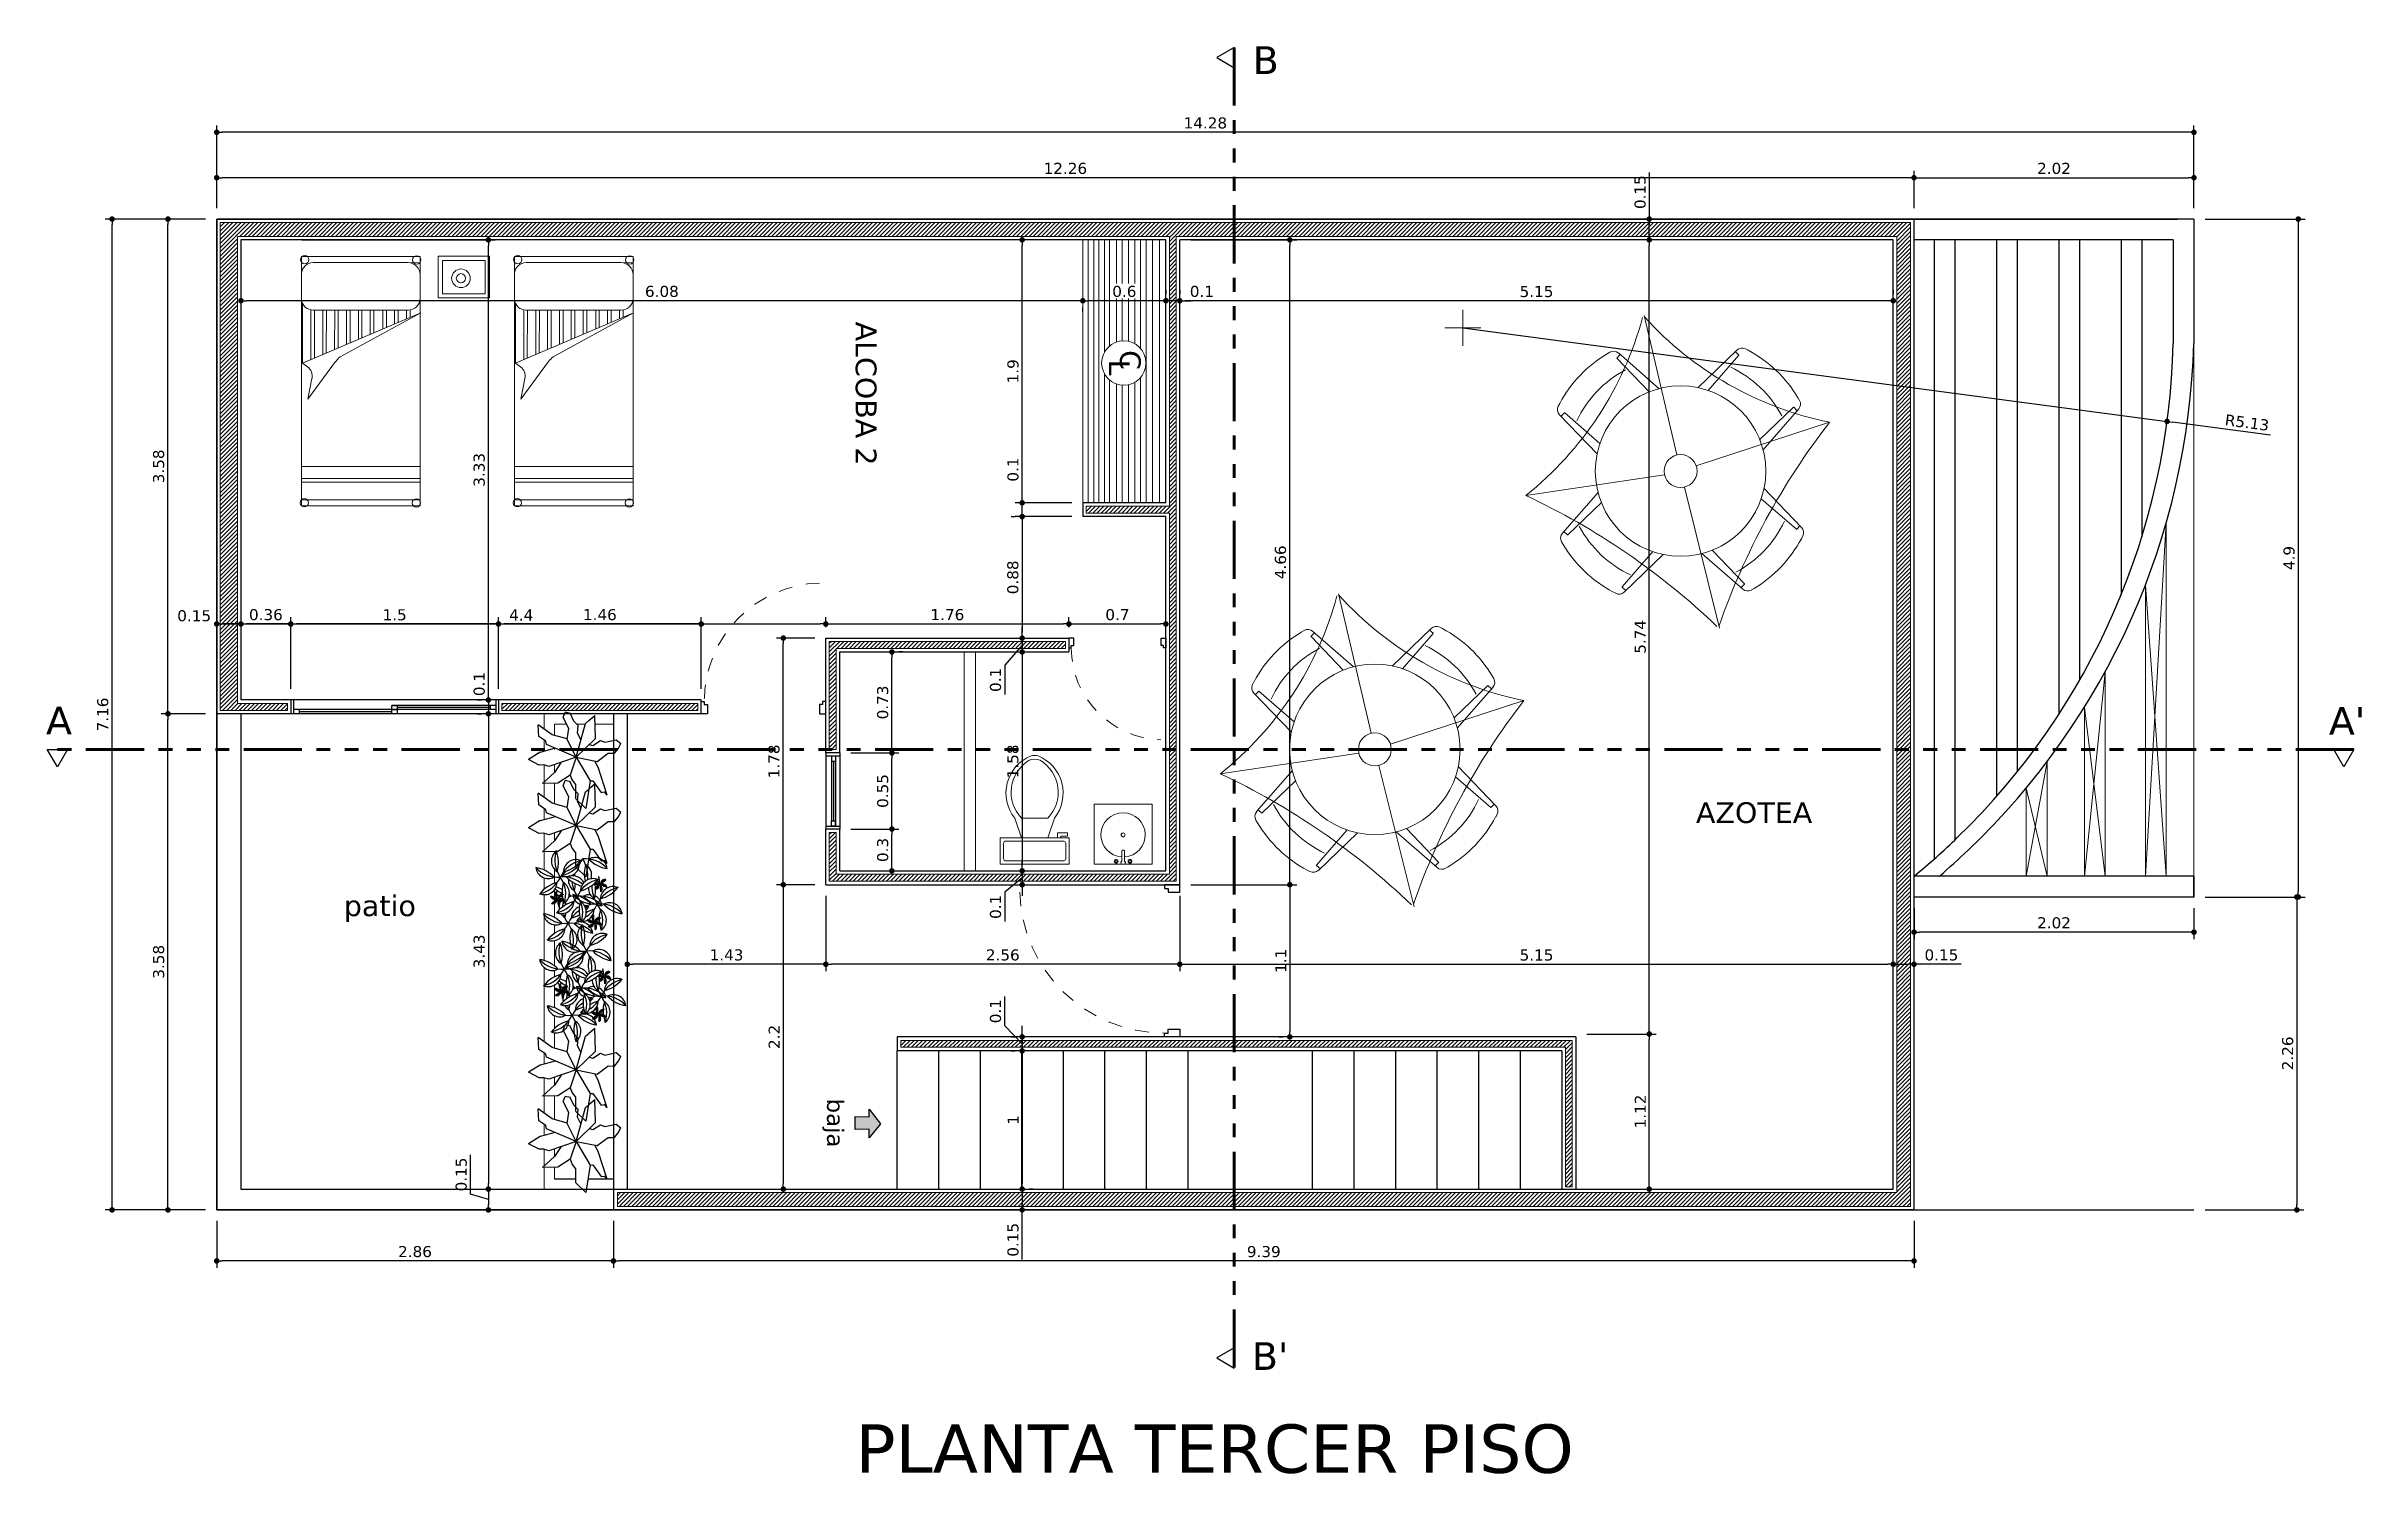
# Model space of a CAD drawing. Header units: millimetres. Extents: x -106 to 2534, y 21 to 2786.
# Drawn here: x 1294.02 to 1310.74, y 1382.57 to 1392.88 of the extents above; entities that cross this region are included whole.
import ezdxf

# ---------------------------------------------------------------- set-up
doc = ezdxf.new("R2010")
doc.units = ezdxf.units.MM
doc.linetypes.add('ACAD_ISO03W100', pattern=[30, 12, -18])
doc.linetypes.add('ACAD_ISO14W100', pattern=[24, 12, -3, 0, -3, 0, -3, 0, -3])
for name, color, linetype, lineweight in [('achurado', 142, 'Continuous', 9), ('asceso ban', 64, 'Continuous', 20), ('balcon', 30, 'Continuous', 30), ('colet', 45, 'Continuous', 18), ('cotas 02', 132, 'Continuous', 13), ('escalera', 90, 'Continuous', 30), ('jardinera', 130, 'Continuous', 20), ('L. corte', 106, 'ACAD_ISO14W100', 80), ('marco', 54, 'Continuous', 25), ('MOBILIARIO', 132, 'Continuous', 20), ('muro bajo', 202, 'Continuous', 25), ('muros', 20, 'Continuous', 30), ('pergolas', 54, 'Continuous', 30), ('pollo', 91, 'Continuous', 20), ('punteada', 210, 'ACAD_ISO03W100', 13), ('textos', 116, 'Continuous', 40), ('varanda', 240, 'Continuous', 25)]:
    doc.layers.add(name, color=color, linetype=linetype, lineweight=lineweight)
doc.layers.add('VERDE', color=3, linetype='Continuous')
doc.styles.get("Standard").update_dxf_attribs({"font": 'verdana.ttf'})
doc.dimstyles.new('cota 1.50', dxfattribs={"dimtxt": 0.08, "dimasz": 0.04, "dimexe": 0.05, "dimexo": 0.08, "dimgap": 0.025, "dimtad": 1, "dimdsep": 46, "dimtxsty": 'Standard', "dimblk": 'DOT', "dimcen": 2.5, "dimadec": 0, "dimazin": 0, "dimtm": 1e-09, "dimtfac": 1, "dimtmove": 0, "dimatfit": 3, "dimfxl": 1, "dimarcsym": 0})

msp = doc.modelspace()

# ---------------------------------------------------------------- texts
at = {"layer": 'textos', "width": 5.37212, "attachment_point": 1}
for s, insert, char_height in [('B', (1302.733, 1392.882), 0.2), ('A', (1294.018, 1388.11), 0.2), ("A'", (1310.505, 1388.107), 0.2), ('AZOTEA', (1305.934, 1387.419), 0.15), ('patio', (1296.169, 1386.746), 0.15), ("B'", (1302.727, 1383.517), 0.2), ('PLANTA TERCER PISO', (1299.864, 1382.923), 0.35)]:
    msp.add_mtext(s, dxfattribs=dict(at, insert=insert, char_height=char_height))
at = {"layer": 'textos', "width": 5.37212, "attachment_point": 1, "rotation": 270}
for s, insert, char_height in [('ALCOBA 2', (1300.016, 1390.892), 0.15), ('C', (1301.924, 1390.686), 0.15), ('L', (1301.845, 1390.617), 0.15), ('baja', (1299.779, 1385.277), 0.12)]:
    msp.add_mtext(s, dxfattribs=dict(at, insert=insert, char_height=char_height))

# ---------------------------------------------------------------- blocks, each defined once
blk = doc.blocks.new('A$C1C07363B')
at = {"color": 102}
for centre, radius, start, end in [((0.206, 1.306), 0.0912, 125.6926, 236.4312), ((0.352, 1.309), 0.212, 160.3509, 213.9111), ((-0.065, 1.301), 0.231, 342.1109, 20.013), ((-0.04, 1.037), 0.231, 42.1109, 80.013), ((0.091, 1.274), 0.0912, 185.6926, 296.4312), ((0.162, 1.402), 0.212, 220.3509, 273.9111), ((-0.014, 1.284), 0.212, 280.3509, 333.9111), ((0.367, 1.097), 0.212, 100.3509, 153.9111), ((0.191, 0.979), 0.212, 47.1705, 93.9111), ((0, 1.072), 0.212, 340.3509, 33.9111), ((0.15, 1.411), 0.212, 280.3509, 333.9111), ((0.225, 1.285), 0.0912, 245.6926, 356.4312), ((0.365, 1.053), 0.231, 128.7951, 140.013), ((0.291, 1.223), 0.0912, 65.6926, 176.4312), ((0.152, 1.454), 0.231, 282.1109, 320.013), ((0.262, 1.107), 0.0912, 25.0832, 116.4312), ((0.393, 1.344), 0.231, 222.1109, 253.7239), ((0.325, 1.166), 0.0912, 173.8486, 236.4312), ((0.471, 1.169), 0.212, 171.0873, 171.9587), ((0.054, 1.161), 0.231, 8.7039, 12.7602), ((0.41, 1.082), 0.0912, 65.6926, 176.4312), ((0.355, 1.106), 0.212, 40.3509, 93.9111), ((0.164, 1.199), 0.212, 351.0873, 33.9111), ((0.581, 1.207), 0.231, 162.1109, 192.7602), ((0.311, 1.202), 0.0912, 341.4913, 56.4312), ((0.426, 1.234), 0.0912, 5.6926, 116.4312), ((0.556, 1.471), 0.231, 222.1109, 260.013), ((0.474, 1.163), 0.03, 132.235, 137.5327), ((0.519, 1.165), 0.0678, 162.8996, 166.5255), ((0.358, 1.157), 0.1, 349.5012, 16.3281), ((0.201, 0.926), 0.231, 102.1109, 140.013), ((0.061, 1.158), 0.0912, 245.6926, 356.4312), ((0.152, 1.101), 0.0678, 222.8996, 270.0152), ((0.132, 1.061), 0.03, 192.235, 293.5943), ((0.079, 0.958), 0.1, 49.5012, 76.3281), ((0.093, 1.067), 0.0678, 282.8996, 330.0152), ((0.118, 1.03), 0.03, 252.235, 353.5943), ((0.181, 0.932), 0.1, 109.5012, 136.3281), ((0.21, 1.134), 0.0912, 205.0832, 218.7633), ((0.281, 1.262), 0.212, 227.1705, 243.5643), ((0.166, 1.065), 0.03, 132.235, 233.5943), ((0.211, 1.067), 0.0678, 162.8996, 210.0152), ((0.104, 1.143), 0.212, 280.3509, 333.9111), ((0.18, 1.018), 0.0912, 245.6926, 356.4312), ((0.32, 0.786), 0.231, 102.1109, 140.013), ((0.079, 0.897), 0.231, 62.0868, 73.7239), ((0.05, 1.059), 0.1, 349.5012, 16.3281), ((0.21, 1.134), 0.0912, 229.1752, 239.1132), ((0.211, 0.999), 0.0678, 102.8996, 150.0152), ((0.152, 0.966), 0.0678, 42.8996, 90.0152), ((0.094, 0.999), 0.0678, 342.8996, 30.0152), ((0.254, 1.008), 0.1, 169.5012, 196.3281), ((0.138, 1.002), 0.03, 312.235, 53.5943), ((0.187, 1.037), 0.03, 72.235, 173.5943), ((0.123, 1.135), 0.1, 289.5012, 316.3281), ((0.173, 1.005), 0.03, 12.235, 113.5943), ((0.226, 1.109), 0.1, 229.5012, 256.3281), ((0.253, 0.971), 0.0912, 146.1007, 157.891), ((0.21, 1.134), 0.0912, 247.8126, 256.7003), ((0.253, 0.971), 0.0912, 133.2687, 137.3592), ((0.417, 1.08), 0.231, 162.1109, 192.8141), ((0.399, 0.973), 0.212, 168.6954, 179.4884), ((0.417, 1.08), 0.231, 196.662, 200.013), ((0.147, 1.075), 0.0912, 305.6926, 56.4312), ((-0.018, 0.966), 0.231, 6.1815, 10.6151), ((0.21, 1.134), 0.0912, 284.9036, 296.4312), ((0.281, 1.262), 0.212, 257.7752, 273.9111), ((0.079, 0.897), 0.231, 42.1109, 46.656), ((0.471, 1.169), 0.212, 183.7365, 213.9111), ((0.353, 1.072), 0.0912, 185.6926, 242.7107), ((0.424, 1.201), 0.212, 220.3509, 273.9111), ((0.222, 0.835), 0.231, 42.1109, 80.013), ((0.054, 1.161), 0.231, 342.1109, 354.6964), ((0.486, 0.957), 0.212, 100.3509, 153.9111), ((0.31, 0.838), 0.212, 40.3509, 93.9111), ((0.119, 0.932), 0.212, 340.3509, 33.9111), ((0.536, 0.939), 0.231, 162.1109, 200.013), ((0.266, 0.934), 0.0912, 305.6926, 56.4312), ((0.271, 1.314), 0.231, 282.1109, 320.013), ((0.381, 0.967), 0.0912, 84.5234, 116.4312), ((0.511, 1.203), 0.231, 222.1109, 260.013), ((0.468, 1.104), 0.0912, 177.3814, 236.4312), ((0.614, 1.107), 0.212, 175.3357, 213.9111), ((0.197, 1.099), 0.231, 342.1109, 10.5087), ((0.381, 0.967), 0.0912, 5.6926, 62.7107), ((0.46, 1.199), 0.0678, 237.8023, 270.0152), ((0.44, 1.159), 0.03, 242.2197, 293.5943), ((0.402, 1.165), 0.0678, 293.2041, 330.0152), ((0.426, 1.127), 0.03, 274.6582, 353.5943), ((0.489, 1.03), 0.1, 109.5012, 127.5405), ((0.387, 1.055), 0.1, 49.5012, 64.9922), ((0.629, 0.895), 0.212, 100.3509, 153.9111), ((0.541, 1.177), 0.1, 190.0944, 196.3281), ((0.474, 1.163), 0.03, 203.1364, 233.5943), ((0.519, 1.165), 0.0678, 185.9629, 210.0152), ((0.519, 1.097), 0.0678, 102.8996, 150.0152), ((0.46, 1.063), 0.0678, 42.8996, 90.0152), ((0.402, 1.097), 0.0678, 342.8996, 30.0152), ((0.562, 1.105), 0.1, 169.5012, 196.3281), ((0.553, 1.021), 0.0912, 65.6926, 176.4312), ((0.413, 1.253), 0.231, 282.1109, 320.013), ((0.446, 1.099), 0.03, 312.235, 53.5943), ((0.495, 1.135), 0.03, 72.235, 173.5943), ((0.431, 1.232), 0.1, 289.5012, 316.3281), ((0.481, 1.103), 0.03, 12.235, 113.5943), ((0.534, 1.207), 0.1, 229.5012, 256.3281), ((0.493, 1.19), 0.03, 289.056, 293.5943), ((0.209, 1.067), 0.212, 220.3509, 273.9111), ((0.007, 0.702), 0.231, 42.1109, 80.013), ((0.138, 0.938), 0.0912, 185.6926, 296.4312), ((0.032, 0.948), 0.212, 280.3509, 333.9111), ((0.253, 0.971), 0.0912, 171.767, 189.5331), ((0.253, 0.971), 0.0912, 208.6876, 236.4312), ((0.399, 0.973), 0.212, 192.5364, 213.9111), ((-0.018, 0.966), 0.231, 342.1109, 351.5825), ((0.414, 0.762), 0.212, 120.8035, 153.9111), ((0.238, 0.643), 0.212, 40.3509, 93.9111), ((0.047, 0.737), 0.212, 340.3509, 33.9111), ((0.338, 0.887), 0.0912, 109.5716, 176.4312), ((0.198, 1.119), 0.231, 282.1109, 297.8108), ((0.308, 0.772), 0.0912, 5.6926, 116.4312), ((0.439, 1.008), 0.231, 222.1109, 260.013), ((0.463, 0.725), 0.231, 131.732, 140.013), ((0.247, 1.082), 0.212, 280.3509, 287.8991), ((0.323, 0.956), 0.0912, 245.6926, 266.2145), ((0.381, 0.768), 0.0912, 125.6926, 236.4312), ((0.527, 0.771), 0.212, 160.3509, 213.9111), ((0.323, 0.956), 0.0912, 271.273, 356.4312), ((0.11, 0.763), 0.231, 342.1109, 20.013), ((0.353, 1.072), 0.0912, 264.5234, 296.4312), ((0.338, 0.887), 0.0912, 65.6926, 85.1511), ((0.247, 1.082), 0.212, 298.2943, 333.9111), ((0.414, 0.762), 0.212, 100.3509, 106.9669), ((0.198, 1.119), 0.231, 312.8502, 320.013), ((0.463, 0.725), 0.231, 102.1109, 117.2605), ((0.413, 0.926), 0.0678, 222.8996, 270.0152), ((0.393, 0.886), 0.03, 192.235, 293.5943), ((0.34, 0.782), 0.1, 49.5012, 76.3281), ((0.355, 0.892), 0.0678, 282.8996, 330.0152), ((0.379, 0.854), 0.03, 252.235, 353.5943), ((0.442, 0.756), 0.1, 109.5012, 136.3281), ((0.427, 0.889), 0.03, 132.235, 233.5943), ((0.472, 0.892), 0.0678, 162.8996, 210.0152), ((0.311, 0.883), 0.1, 349.5012, 16.3281), ((0.472, 0.824), 0.0678, 102.8996, 150.0152), ((0.355, 0.824), 0.0678, 342.8996, 30.0152), ((0.413, 0.79), 0.0678, 42.8996, 90.0152), ((0.515, 0.832), 0.1, 169.5012, 196.3281), ((0.399, 0.826), 0.03, 312.235, 53.5943), ((0.448, 0.861), 0.03, 72.235, 173.5943), ((0.385, 0.959), 0.1, 289.5012, 316.3281), ((0.434, 0.83), 0.03, 12.235, 113.5943), ((0.487, 0.933), 0.1, 229.5012, 256.3281), ((0.453, 0.777), 0.212, 40.3509, 93.9111), ((0.262, 0.87), 0.212, 340.3509, 33.9111), ((0.679, 0.878), 0.231, 162.1109, 200.013), ((0.409, 0.873), 0.0912, 305.6926, 56.4312), ((0.524, 0.905), 0.0912, 5.6926, 116.4312), ((0.654, 1.142), 0.231, 222.1109, 260.013), ((0.108, 0.823), 0.0912, 245.6926, 356.4312), ((0.248, 0.591), 0.231, 102.1109, 140.013), ((0.217, 0.641), 0.0912, 125.6926, 236.4312), ((0.363, 0.644), 0.212, 160.3509, 213.9111), ((-0.054, 0.636), 0.231, 342.1109, 20.013), ((0.337, 0.864), 0.212, 220.3509, 273.9111), ((0.266, 0.736), 0.0912, 185.6926, 296.4312), ((0.135, 0.499), 0.231, 42.1109, 80.013), ((0.464, 0.744), 0.231, 162.1109, 200.013), ((0.194, 0.739), 0.0912, 305.6926, 56.4312), ((0.542, 0.559), 0.212, 100.3509, 153.9111), ((0.466, 0.685), 0.0912, 65.6926, 176.4312), ((0.326, 0.916), 0.231, 282.1109, 320.013), ((-0.029, 0.372), 0.231, 42.1109, 80.013), ((0.102, 0.609), 0.0912, 185.6926, 296.4312), ((0.173, 0.737), 0.212, 220.3509, 273.9111), ((-0.004, 0.619), 0.212, 280.3509, 333.9111), ((0.378, 0.432), 0.212, 100.3509, 153.9111), ((0.202, 0.313), 0.212, 47.1705, 93.9111), ((0.011, 0.407), 0.212, 340.3509, 33.9111), ((0.16, 0.746), 0.212, 280.3509, 333.9111), ((0.236, 0.62), 0.0912, 245.6926, 356.4312), ((0.376, 0.388), 0.231, 128.7951, 140.013), ((0.302, 0.558), 0.0912, 65.6926, 176.4312), ((0.163, 0.789), 0.231, 282.1109, 320.013), ((0.273, 0.442), 0.0912, 25.0832, 116.4312), ((0.403, 0.678), 0.231, 222.1109, 253.7239), ((0.335, 0.501), 0.0912, 173.8486, 236.4312), ((0.482, 0.503), 0.212, 171.0873, 171.9587), ((0.065, 0.496), 0.231, 8.7039, 12.7602), ((0.376, 0.388), 0.231, 102.1109, 107.1961), ((0.421, 0.417), 0.0912, 65.6926, 176.4312), ((0.366, 0.44), 0.212, 40.3509, 93.9111), ((0.175, 0.534), 0.212, 351.0873, 33.9111), ((0.592, 0.542), 0.231, 162.1109, 192.7602), ((0.322, 0.537), 0.0912, 341.4913, 56.4312), ((0.437, 0.569), 0.0912, 5.6926, 116.4312), ((0.567, 0.806), 0.231, 222.1109, 260.013), ((0.485, 0.497), 0.03, 132.235, 137.5327), ((0.53, 0.5), 0.0678, 162.8996, 166.5255), ((0.369, 0.491), 0.1, 349.5012, 16.3281), ((0.212, 0.261), 0.231, 102.1109, 140.013), ((0.072, 0.493), 0.0912, 245.6926, 356.4312), ((0.163, 0.436), 0.0678, 222.8996, 270.0152), ((0.143, 0.396), 0.03, 192.235, 293.5943), ((0.09, 0.293), 0.1, 49.5012, 76.3281), ((0.104, 0.402), 0.0678, 282.8996, 330.0152), ((0.129, 0.365), 0.03, 252.235, 353.5943), ((0.192, 0.267), 0.1, 109.5012, 136.3281), ((0.221, 0.468), 0.0912, 205.0832, 218.7633), ((0.292, 0.597), 0.212, 227.1705, 243.5643), ((0.177, 0.4), 0.03, 132.235, 233.5943), ((0.09, 0.232), 0.231, 62.0868, 73.7239), ((0.222, 0.402), 0.0678, 162.8996, 210.0152), ((0.115, 0.478), 0.212, 280.3509, 333.9111), ((0.191, 0.353), 0.0912, 245.6926, 356.4312), ((0.331, 0.121), 0.231, 102.1109, 140.013), ((0.061, 0.394), 0.1, 349.5012, 16.3281), ((0.221, 0.468), 0.0912, 229.1752, 239.1132), ((0.222, 0.334), 0.0678, 102.8996, 150.0152), ((0.163, 0.3), 0.0678, 42.8996, 90.0152), ((0.104, 0.334), 0.0678, 342.8996, 30.0152), ((0.265, 0.342), 0.1, 169.5012, 196.3281), ((0.149, 0.336), 0.03, 312.235, 53.5943), ((0.198, 0.372), 0.03, 72.235, 173.5943), ((0.134, 0.469), 0.1, 289.5012, 316.3281), ((0.184, 0.34), 0.03, 12.235, 113.5943), ((0.236, 0.444), 0.1, 229.5012, 256.3281), ((0.263, 0.305), 0.0912, 146.1007, 157.891), ((0.221, 0.468), 0.0912, 247.8126, 256.7003), ((0.263, 0.305), 0.0912, 133.2687, 137.3592), ((0.428, 0.414), 0.231, 162.1109, 192.8141), ((0.41, 0.308), 0.212, 168.6954, 179.4884), ((0.428, 0.414), 0.231, 196.662, 200.013), ((0.158, 0.409), 0.0912, 305.6926, 56.4312), ((-0.007, 0.3), 0.231, 6.1815, 10.6151), ((0.221, 0.468), 0.0912, 284.9036, 296.4312), ((0.292, 0.597), 0.212, 257.7752, 273.9111), ((0.09, 0.232), 0.231, 42.1109, 46.656), ((0.482, 0.503), 0.212, 183.7365, 213.9111), ((0.363, 0.407), 0.0912, 185.6926, 242.7107), ((0.434, 0.535), 0.212, 220.3509, 273.9111), ((0.233, 0.17), 0.231, 42.1109, 80.013), ((0.065, 0.496), 0.231, 342.1109, 354.6964), ((0.497, 0.292), 0.212, 100.3509, 153.9111), ((0.13, 0.266), 0.212, 340.3509, 33.9111), ((0.32, 0.173), 0.212, 40.3509, 93.9111), ((0.547, 0.274), 0.231, 162.1109, 200.013), ((0.277, 0.269), 0.0912, 305.6926, 56.4312), ((0.281, 0.649), 0.231, 282.1109, 320.013), ((0.391, 0.302), 0.0912, 84.5234, 116.4312), ((0.522, 0.538), 0.231, 222.1109, 260.013), ((0.478, 0.439), 0.0912, 177.3814, 236.4312), ((0.625, 0.442), 0.212, 175.3357, 213.9111), ((0.208, 0.434), 0.231, 342.1109, 10.5087), ((0.391, 0.302), 0.0912, 5.6926, 62.7107), ((0.471, 0.534), 0.0678, 237.8023, 270.0152), ((0.451, 0.494), 0.03, 242.2197, 293.5943), ((0.412, 0.5), 0.0678, 293.2041, 330.0152), ((0.437, 0.462), 0.03, 274.6582, 353.5943), ((0.5, 0.364), 0.1, 109.5012, 127.5405), ((0.398, 0.39), 0.1, 49.5012, 64.9922), ((0.64, 0.23), 0.212, 100.3509, 153.9111), ((0.552, 0.512), 0.1, 190.0944, 196.3281), ((0.485, 0.497), 0.03, 203.1364, 233.5943), ((0.53, 0.5), 0.0678, 185.9629, 210.0152), ((0.53, 0.432), 0.0678, 102.8996, 150.0152), ((0.471, 0.398), 0.0678, 42.8996, 90.0152), ((0.412, 0.432), 0.0678, 342.8996, 30.0152), ((0.573, 0.44), 0.1, 169.5012, 196.3281), ((0.564, 0.356), 0.0912, 65.6926, 176.4312), ((0.424, 0.588), 0.231, 282.1109, 320.013), ((0.457, 0.434), 0.03, 312.235, 53.5943), ((0.506, 0.469), 0.03, 72.235, 173.5943), ((0.442, 0.567), 0.1, 289.5012, 316.3281), ((0.492, 0.438), 0.03, 12.235, 113.5943), ((0.545, 0.541), 0.1, 229.5012, 256.3281), ((0.504, 0.525), 0.03, 289.056, 293.5943), ((0.219, 0.402), 0.212, 220.3509, 273.9111), ((0.018, 0.036), 0.231, 42.1109, 80.013), ((0.148, 0.273), 0.0912, 185.6926, 296.4312), ((0.043, 0.283), 0.212, 280.3509, 333.9111), ((0.263, 0.305), 0.0912, 171.767, 189.5331), ((0.263, 0.305), 0.0912, 208.6876, 236.4312), ((0.41, 0.308), 0.212, 192.5364, 213.9111), ((-0.007, 0.3), 0.231, 342.1109, 351.5825), ((0.425, 0.096), 0.212, 120.8035, 153.9111), ((0.248, -0.022), 0.212, 40.3509, 93.9111), ((0.058, 0.071), 0.212, 340.3509, 33.9111), ((0.349, 0.222), 0.0912, 109.5716, 176.4312), ((0.209, 0.454), 0.231, 282.1109, 297.8108), ((0.319, 0.106), 0.0912, 5.6926, 116.4312), ((0.45, 0.343), 0.231, 222.1109, 260.013), ((0.474, 0.06), 0.231, 131.732, 140.013), ((0.258, 0.417), 0.212, 280.3509, 287.8991), ((0.334, 0.291), 0.0912, 245.6926, 266.2145), ((0.334, 0.291), 0.0912, 271.273, 356.4312), ((0.363, 0.407), 0.0912, 264.5234, 296.4312), ((0.349, 0.222), 0.0912, 65.6926, 85.1511), ((0.258, 0.417), 0.212, 298.2943, 333.9111), ((0.425, 0.096), 0.212, 100.3509, 106.9669), ((0.209, 0.454), 0.231, 312.8502, 320.013), ((0.474, 0.06), 0.231, 102.1109, 117.2605), ((0.424, 0.26), 0.0678, 222.8996, 270.0152), ((0.404, 0.221), 0.03, 192.235, 293.5943), ((0.351, 0.117), 0.1, 49.5012, 76.3281), ((0.365, 0.226), 0.0678, 282.8996, 330.0152), ((0.39, 0.189), 0.03, 252.235, 353.5943), ((0.453, 0.091), 0.1, 109.5012, 136.3281), ((0.438, 0.224), 0.03, 132.235, 233.5943), ((0.483, 0.226), 0.0678, 162.8996, 210.0152), ((0.322, 0.218), 0.1, 349.5012, 16.3281), ((0.483, 0.159), 0.0678, 102.8996, 150.0152), ((0.365, 0.159), 0.0678, 342.8996, 30.0152), ((0.424, 0.125), 0.0678, 42.8996, 90.0152), ((0.526, 0.167), 0.1, 169.5012, 196.3281), ((0.41, 0.161), 0.03, 312.235, 53.5943), ((0.459, 0.196), 0.03, 72.235, 173.5943), ((0.395, 0.294), 0.1, 289.5012, 316.3281), ((0.445, 0.164), 0.03, 12.235, 113.5943), ((0.498, 0.268), 0.1, 229.5012, 256.3281), ((0.273, 0.205), 0.212, 340.3509, 33.9111), ((0.463, 0.112), 0.212, 40.3509, 93.9111), ((0.69, 0.213), 0.231, 162.1109, 200.013), ((0.419, 0.208), 0.0912, 305.6926, 56.4312), ((0.534, 0.24), 0.0912, 5.6926, 116.4312), ((0.665, 0.477), 0.231, 222.1109, 260.013), ((0.119, 0.157), 0.0912, 245.6926, 356.4312), ((0.259, -0.074), 0.231, 102.1109, 140.013), ((0.475, 0.079), 0.231, 162.1109, 200.013), ((0.204, 0.074), 0.0912, 305.6926, 56.4312)]:
    blk.add_arc(centre, radius, start, end, dxfattribs=at)
blk = doc.blocks.new('m2')
at = {"linetype": 'Continuous'}
for p, q in [((-0.0434, 0.0527), (-0.0514, 0.0499)), ((-0.0494, 0.0415), (-0.0514, 0.0499)), ((-0.0331, 0.0317), (-0.0494, 0.0415)), ((-0.0327, 0.0455), (-0.0436, 0.0528)), ((-0.0233, 0.0434), (-0.0327, 0.0455)), ((-0.0178, 0.0328), (-0.0233, 0.0434)), ((-0.0156, 0.052), (-0.0135, 0.0583)), ((0, 0), (-0.0156, 0.052)), ((-0.0136, 0.0587), (-0.0096, 0.0703)), ((0.01, 0.0406), (-0.0096, 0.0703)), ((0, 0), (0.01, 0.0406)), ((0.0121, 0.0291), (0.0184, 0.042)), ((0.0184, 0.042), (0.0255, 0.0433)), ((0.0255, 0.0433), (0.0383, 0.0557)), ((0.0383, 0.0557), (0.0473, 0.0545)), ((0.0386, 0.0316), (0.047, 0.0367)), ((0.047, 0.0367), (0.0481, 0.0455)), ((0.0481, 0.0455), (0.0473, 0.0545)), ((-0.0495, 0.01), (-0.0764, 0.0115)), ((-0.0658, -0.0036), (-0.0764, 0.0115)), ((-0.0265, 0.0167), (-0.0495, 0.01)), ((0, 0), (-0.0491, -0.0077)), ((-0.0261, 0.016), (-0.0331, 0.0317)), ((0, 0), (-0.028, -0.0346)), ((0, 0), (-0.0261, 0.016)), ((-0.0081, 0.0272), (-0.0178, 0.0328)), ((0, 0), (0.031, 0.012)), ((0, 0), (0.0379, -0.0193)), ((0, 0), (0.007, -0.0281)), ((0.0068, 0.0275), (0.0121, 0.0291)), ((0.0272, 0.0105), (0.0368, 0.0051)), ((0.031, 0.012), (0.0386, 0.0316)), ((0.0366, 0.0052), (0.0711, -0.0239)), ((-0.0527, -0.004), (-0.0658, -0.0036)), ((-0.0512, -0.0231), (-0.0603, -0.0421)), ((-0.0491, -0.0077), (-0.0527, -0.004)), ((-0.0346, -0.0054), (-0.0509, -0.023)), ((-0.028, -0.0346), (-0.0356, -0.0364)), ((-0.0152, -0.0188), (-0.0156, -0.0375)), ((0.007, -0.0281), (-0.0025, -0.0486)), ((0.007, -0.0281), (0.0139, -0.0332)), ((0.0139, -0.0332), (0.0219, -0.0361)), ((0.0379, -0.0193), (0.0412, -0.0171)), ((0.0379, -0.0193), (0.0548, -0.0588)), ((0.0412, -0.0171), (0.0619, -0.0252)), ((0.0619, -0.0252), (0.0652, -0.0223)), ((0.0652, -0.0223), (0.0715, -0.024)), ((-0.0417, -0.0405), (-0.0603, -0.0421)), ((-0.0356, -0.0364), (-0.0417, -0.0405)), ((-0.0156, -0.0375), (-0.0225, -0.0619)), ((-0.0025, -0.0486), (-0.0225, -0.0619)), ((0.0219, -0.0361), (0.0331, -0.0539)), ((0.0331, -0.0542), (0.0548, -0.0588))]:
    blk.add_line(p, q, dxfattribs=at)
blk = doc.blocks.new('lava mano 03')
at = {"layer": 'asceso ban'}
for p, q in [((1249.724, 1380.694), (1249.648, 1380.694)), ((1249.724, 1380.674), (1249.648, 1380.674)), ((1249.724, 1380.694), (1249.73, 1380.701)), ((1249.724, 1380.674), (1249.73, 1380.667)), ((1249.73, 1380.701), (1249.745, 1380.697)), ((1249.73, 1380.667), (1249.745, 1380.672))]:
    blk.add_line(p, q, dxfattribs=at)
blk.add_lwpolyline([(1249.311, 1380.894), (1249.745, 1380.894), (1249.745, 1380.475), (1249.311, 1380.475)], close=True, dxfattribs=at)
for centre, radius in [((1249.724, 1380.734), 0.014), ((1249.724, 1380.734), 0.00819), ((1249.533, 1380.684), 0.0145), ((1249.724, 1380.634), 0.014), ((1249.724, 1380.634), 0.00819)]:
    blk.add_circle(centre, radius, dxfattribs=at)
for centre, radius, start, end in [((1249.533, 1380.684), 0.16, 3.5735, 356.4265), ((1249.654, 1380.684), 0.0115, 119.3552, 240.6448)]:
    blk.add_arc(centre, radius, start, end, dxfattribs=at)
blk = doc.blocks.new('sanit')
at = {"layer": 'asceso ban'}
for p, q in [((1242.181, 1375.325), (1242.086, 1375.325)), ((1242.229, 1375.195), (1242.372, 1375.242)), ((1242.372, 1375.195), (1242.372, 1375.004)), ((1242.229, 1375.004), (1242.372, 1374.956)), ((1242.229, 1374.933), (1242.265, 1374.933)), ((1242.241, 1374.909), (1242.229, 1374.909)), ((1242.241, 1374.861), (1242.241, 1374.909)), ((1242.265, 1374.933), (1242.265, 1374.861)), ((1242.265, 1374.861), (1242.241, 1374.861))]:
    blk.add_line(p, q, dxfattribs=at)
blk.add_lwpolyline([(1242.229, 1375.349), (1242.039, 1375.349), (1242.039, 1374.849), (1242.229, 1374.849)], close=True, dxfattribs=at)
for points in [[(1242.062, 1375.302), (1242.062, 1374.897)], [(1242.205, 1374.897), (1242.205, 1375.302)], [(1242.086, 1374.873), (1242.181, 1374.873)]]:
    blk.add_lwpolyline(points, dxfattribs=at)
for centre, radius, start, end in [((1242.083, 1375.305), 0.021, 81.8699, 188.1301), ((1242.184, 1375.305), 0.021, 351.8699, 98.1301), ((1242.552, 1375.016), 0.29, 22.0284, 128.5307), ((1242.558, 1374.999), 0.27, 31.053, 133.6321), ((1242.552, 1375.183), 0.29, 231.4691, 337.9714), ((1242.558, 1375.199), 0.27, 226.3677, 328.9468), ((1242.702, 1375.099), 0.0952, 335.7318, 24.2682), ((1242.729, 1375.099), 0.0952, 344.8605, 15.1395), ((1242.083, 1374.894), 0.021, 171.8699, 278.1301), ((1242.184, 1374.894), 0.021, 261.8699, 8.1301)]:
    blk.add_arc(centre, radius, start, end, dxfattribs=at)
blk = doc.blocks.new('cama3')
for p, q in [((1234.245, 1376.414), (1234.245, 1375.557)), ((1236.045, 1376.414), (1234.245, 1376.414)), ((1234.289, 1376.414), (1234.288, 1376.328)), ((1234.651, 1376.418), (1235.014, 1375.565)), ((1234.97, 1375.836), (1234.651, 1376.418)), ((1235.763, 1375.557), (1235.763, 1376.414)), ((1235.848, 1375.557), (1235.848, 1376.414)), ((1235.874, 1375.557), (1235.874, 1376.414)), ((1236.003, 1375.557), (1236.003, 1376.414)), ((1236.045, 1375.557), (1236.045, 1376.414)), ((1234.288, 1376.328), (1234.288, 1375.642)), ((1234.684, 1376.342), (1234.631, 1376.342)), ((1234.632, 1376.328), (1234.631, 1375.642)), ((1234.695, 1376.316), (1234.632, 1376.316)), ((1234.72, 1376.256), (1234.632, 1376.256)), ((1234.731, 1376.23), (1234.632, 1376.23)), ((1234.757, 1376.17), (1234.632, 1376.17)), ((1234.768, 1376.144), (1234.632, 1376.145)), ((1234.795, 1376.079), (1234.632, 1376.08)), ((1234.806, 1376.054), (1234.632, 1376.054)), ((1234.83, 1375.994), (1234.632, 1375.994)), ((1234.843, 1375.968), (1234.632, 1375.968)), ((1234.868, 1375.908), (1234.632, 1375.908)), ((1234.941, 1375.736), (1234.631, 1375.737)), ((1234.879, 1375.882), (1234.632, 1375.882)), ((1234.905, 1375.822), (1234.632, 1375.822)), ((1234.916, 1375.796), (1234.632, 1375.797)), ((1235.276, 1375.603), (1235.003, 1375.804)), ((1234.245, 1375.557), (1236.045, 1375.557)), ((1235.014, 1375.565), (1234.584, 1375.565)), ((1234.989, 1375.625), (1234.63, 1375.625)), ((1234.952, 1375.711), (1234.631, 1375.711)), ((1234.978, 1375.65), (1234.631, 1375.651)), ((1235.014, 1375.565), (1235.041, 1375.6)), ((1235.126, 1375.633), (1235.276, 1375.603))]:
    blk.add_line(p, q)
for centre in [(1234.269, 1376.39), (1236.025, 1376.387), (1234.267, 1375.581), (1236.024, 1375.578)]:
    blk.add_circle(centre, 0.03)
for centre, radius, start, end in [((1234.377, 1376.326), 0.0882, 90.7129, 178.4488), ((1234.546, 1376.327), 0.0866, 0.1459, 89.3088), ((1235.104, 1375.942), 0.171, 218.1597, 233.6758), ((1234.374, 1375.642), 0.0857, 179.9006, 265.8636), ((1234.546, 1375.642), 0.0857, 276.3193, 359.9006), ((1235.109, 1375.549), 0.0857, 78.9623, 142.9899)]:
    blk.add_arc(centre, radius, start, end)
blk = doc.blocks.new('camas')
at = {"layer": 'MOBILIARIO'}
for points in [[(1321.896, 1316.497), (1322.199, 1316.497), (1322.199, 1316.127), (1321.896, 1316.127)], [(1321.927, 1316.466), (1322.168, 1316.466), (1322.168, 1316.158), (1321.927, 1316.158)]]:
    blk.add_lwpolyline(points, close=True, dxfattribs=at)
for radius in [0.0674, 0.0337]:
    blk.add_circle((1322.057, 1316.291), radius, dxfattribs=at)
for p in [(87.655, -58.88), (87.655, -60.418)]:
    blk.add_blockref('cama3', p, dxfattribs=at)
blk = doc.blocks.new('MESA5')
for p, q in [((-0.24, 0.711), (-0.253, 0.406)), ((-0.213, 0.698), (-0.242, 0.698)), ((-0.212, 0.697), (-0.2, 0.435)), ((-0.193, 0.754), (-0.21, 0.749)), ((0.193, 0.754), (0.21, 0.749)), ((0.212, 0.697), (0.2, 0.435)), ((0.213, 0.698), (0.238, 0.698)), ((0.24, 0.711), (0.253, 0.406)), ((-0.754, 0.193), (-0.749, 0.21)), ((-0.711, 0.24), (-0.406, 0.253)), ((-0.698, 0.213), (-0.698, 0.238)), ((-0.697, 0.212), (-0.435, 0.2)), ((0.711, 0.24), (0.406, 0.253)), ((0.697, 0.212), (0.435, 0.2)), ((0.698, 0.213), (0.698, 0.242)), ((0.754, 0.193), (0.749, 0.21)), ((-0.754, -0.193), (-0.749, -0.21)), ((-0.711, -0.24), (-0.406, -0.253)), ((-0.698, -0.213), (-0.698, -0.242)), ((-0.697, -0.212), (-0.435, -0.2)), ((0.711, -0.24), (0.406, -0.253)), ((0.697, -0.212), (0.435, -0.2)), ((0.698, -0.213), (0.698, -0.238)), ((0.754, -0.193), (0.749, -0.21)), ((-0.24, -0.711), (-0.253, -0.406)), ((-0.212, -0.697), (-0.2, -0.435)), ((0.212, -0.697), (0.2, -0.435)), ((0.24, -0.711), (0.253, -0.406)), ((-0.213, -0.698), (-0.238, -0.698)), ((-0.193, -0.754), (-0.21, -0.749)), ((0.193, -0.754), (0.21, -0.749)), ((0.213, -0.698), (0.242, -0.698))]:
    blk.add_line(p, q)
blk.add_circle((0, 0), 0.479)
for centre, radius, start, end in [((-0.198, 0.709), 0.0417, 106.4199, 177.4596), ((-0.213, 0.697), 0.00104, 2.5404, 90), ((0, 0.059), 0.721, 74.4748, 105.5252), ((0.198, 0.709), 0.0417, 2.5404, 73.5801), ((0.213, 0.697), 0.00104, 90, 177.4596), ((0, 0.022), 0.627, 71.5812, 108.4188), ((-0.059, 0), 0.721, 164.4748, 195.5252), ((-0.709, 0.198), 0.0417, 92.5404, 163.5801), ((-0.697, 0.213), 0.00104, 180, 267.4596), ((-0.022, 0), 0.627, 161.5812, 198.4188), ((0.022, 0), 0.627, 341.5812, 18.4188), ((0.697, 0.213), 0.00104, 272.5404, 360), ((0.709, 0.198), 0.0417, 16.4199, 87.4596), ((0.059, 0), 0.721, 344.4748, 15.5252), ((-0.709, -0.198), 0.0417, 196.4199, 267.4596), ((-0.697, -0.213), 0.00104, 92.5404, 180), ((0.697, -0.213), 0.00104, 0, 87.4596), ((0.709, -0.198), 0.0417, 272.5404, 343.5801), ((0, -0.022), 0.627, 251.5812, 288.4188), ((-0.198, -0.709), 0.0417, 182.5404, 253.5801), ((-0.213, -0.697), 0.00104, 270, 357.4596), ((0, -0.059), 0.721, 254.4748, 285.5252), ((0.198, -0.709), 0.0417, 286.4199, 357.4596), ((0.213, -0.697), 0.00104, 182.5404, 270)]:
    blk.add_arc(centre, radius, start, end)
blk = doc.blocks.new('*U138')
at = {"layer": 'marco'}
for p, q in [((881.869, 521.143), (881.869, 519.643)), ((881.869, 521.123), (881.969, 521.123)), ((881.909, 521.123), (881.909, 520.372)), ((881.909, 521.083), (881.939, 521.083)), ((881.924, 521.083), (881.924, 520.412)), ((881.939, 521.123), (881.939, 519.663)), ((881.969, 521.143), (881.969, 519.643)), ((881.909, 520.412), (881.939, 520.412)), ((881.909, 520.372), (881.909, 520.412)), ((881.939, 520.412), (881.939, 520.372)), ((881.939, 520.412), (881.969, 520.412)), ((881.939, 520.372), (881.939, 520.412)), ((881.969, 520.412), (881.969, 520.372)), ((881.939, 520.372), (881.909, 520.372)), ((881.969, 520.372), (881.939, 520.372)), ((881.954, 520.372), (881.954, 519.703)), ((881.869, 519.663), (881.969, 519.663)), ((881.939, 519.703), (881.969, 519.703))]:
    blk.add_line(p, q, dxfattribs=at)
blk = doc.blocks.new('_Dot')
at = {"color": 0, "linetype": 'ByBlock', "lineweight": -2}
blk.add_line((-0.5, 0), (-1, 0), dxfattribs=at)
at = {"color": 0, "linetype": 'ByBlock', "const_width": 0.5}
blk.add_lwpolyline([(-0.25, 0, 1), (0.25, 0, 1)], format="xyb", close=True, dxfattribs=at)
blk = doc.blocks.new('*D298')
at = {"layer": 'cotas 02', "color": 0, "lineweight": -2, "transparency": 16777216}
for p, q in [((1295.251, 1391.713), (1295.251, 1391.982)), ((1307.509, 1391.713), (1307.509, 1391.982)), ((1307.469, 1391.932), (1295.291, 1391.932))]:
    blk.add_line(p, q, dxfattribs=at)
at = {"layer": 'Defpoints', "color": 0, "transparency": 16777216}
for p in [(1295.251, 1391.932), (1295.251, 1391.633), (1307.509, 1391.633)]:
    blk.add_point(p, dxfattribs=at)
at = {"layer": 'cotas 02', "color": 0, "lineweight": -2, "transparency": 16777216, "xscale": 0.03999999999999999, "yscale": 0.03999999999999999, "zscale": 0.03999999999999999, "rotation": 180}
blk.add_blockref('_Dot', (1295.251, 1391.932), dxfattribs=at)
at = {"layer": 'cotas 02', "color": 0, "lineweight": -2, "transparency": 16777216, "xscale": 0.03999999999999999, "yscale": 0.03999999999999999, "zscale": 0.03999999999999999}
blk.add_blockref('_Dot', (1307.509, 1391.932), dxfattribs=at)
at = {"layer": 'cotas 02', "color": 0, "transparency": 16777216, "insert": (1301.38, 1391.999), "char_height": 0.08, "attachment_point": 5}
blk.add_mtext('12.26', dxfattribs=at)
blk = doc.blocks.new('*D300')
at = {"layer": 'cotas 02', "color": 0, "lineweight": -2, "transparency": 16777216}
for p, q in [((1307.509, 1391.713), (1307.509, 1391.982)), ((1309.531, 1391.713), (1309.531, 1391.982)), ((1307.549, 1391.932), (1309.491, 1391.932))]:
    blk.add_line(p, q, dxfattribs=at)
at = {"layer": 'Defpoints', "color": 0, "transparency": 16777216}
for p in [(1309.531, 1391.932), (1307.509, 1391.633), (1309.531, 1391.633)]:
    blk.add_point(p, dxfattribs=at)
at = {"layer": 'cotas 02', "color": 0, "lineweight": -2, "transparency": 16777216, "xscale": 0.03999999999999999, "yscale": 0.03999999999999999, "zscale": 0.03999999999999999, "rotation": 180}
blk.add_blockref('_Dot', (1307.509, 1391.932), dxfattribs=at)
at = {"layer": 'cotas 02', "color": 0, "lineweight": -2, "transparency": 16777216, "xscale": 0.03999999999999999, "yscale": 0.03999999999999999, "zscale": 0.03999999999999999}
blk.add_blockref('_Dot', (1309.531, 1391.932), dxfattribs=at)
at = {"layer": 'cotas 02', "color": 0, "transparency": 16777216, "insert": (1308.52, 1391.999), "char_height": 0.08, "attachment_point": 5}
blk.add_mtext('2.02', dxfattribs=at)
blk = doc.blocks.new('*D301')
at = {"layer": 'cotas 02', "color": 0, "lineweight": -2, "transparency": 16777216}
for p, q in [((1295.251, 1391.713), (1295.251, 1392.31)), ((1309.531, 1391.713), (1309.531, 1392.31)), ((1309.491, 1392.26), (1295.291, 1392.26))]:
    blk.add_line(p, q, dxfattribs=at)
at = {"layer": 'Defpoints', "color": 0, "transparency": 16777216}
for p in [(1295.251, 1392.26), (1295.251, 1391.633), (1309.531, 1391.633)]:
    blk.add_point(p, dxfattribs=at)
at = {"layer": 'cotas 02', "color": 0, "lineweight": -2, "transparency": 16777216, "xscale": 0.03999999999999999, "yscale": 0.03999999999999999, "zscale": 0.03999999999999999, "rotation": 180}
blk.add_blockref('_Dot', (1295.251, 1392.26), dxfattribs=at)
at = {"layer": 'cotas 02', "color": 0, "lineweight": -2, "transparency": 16777216, "xscale": 0.03999999999999999, "yscale": 0.03999999999999999, "zscale": 0.03999999999999999}
blk.add_blockref('_Dot', (1309.531, 1392.26), dxfattribs=at)
at = {"layer": 'cotas 02', "color": 0, "transparency": 16777216, "insert": (1302.391, 1392.327), "char_height": 0.08, "attachment_point": 5}
blk.add_mtext('14.28', dxfattribs=at)
blk = doc.blocks.new('*D302')
at = {"layer": 'cotas 02', "color": 0, "lineweight": -2, "transparency": 16777216}
for p, q in [((1309.611, 1391.633), (1310.334, 1391.633)), ((1310.284, 1391.593), (1310.284, 1386.774)), ((1309.611, 1386.734), (1310.334, 1386.734))]:
    blk.add_line(p, q, dxfattribs=at)
at = {"layer": 'Defpoints', "color": 0, "transparency": 16777216}
for p in [(1309.531, 1391.633), (1309.531, 1386.734), (1310.284, 1386.734)]:
    blk.add_point(p, dxfattribs=at)
at = {"layer": 'cotas 02', "color": 0, "lineweight": -2, "transparency": 16777216, "xscale": 0.03999999999999999, "yscale": 0.03999999999999999, "zscale": 0.03999999999999999}
for p, rotation in [((1310.284, 1391.633), 90), ((1310.284, 1386.734), 270)]:
    blk.add_blockref('_Dot', p, dxfattribs=dict(at, rotation=rotation))
at = {"layer": 'cotas 02', "color": 0, "transparency": 16777216, "insert": (1310.218, 1389.184), "char_height": 0.08, "attachment_point": 5, "rotation": 90}
blk.add_mtext('4.9', dxfattribs=at)
blk = doc.blocks.new('*D303')
at = {"layer": 'cotas 02', "color": 0, "lineweight": -2, "transparency": 16777216}
for p, q in [((1307.509, 1386.654), (1307.509, 1386.43)), ((1309.531, 1386.654), (1309.531, 1386.43)), ((1309.491, 1386.48), (1307.549, 1386.48))]:
    blk.add_line(p, q, dxfattribs=at)
at = {"layer": 'Defpoints', "color": 0, "transparency": 16777216}
for p in [(1307.509, 1386.734), (1309.531, 1386.734), (1307.509, 1386.48)]:
    blk.add_point(p, dxfattribs=at)
at = {"layer": 'cotas 02', "color": 0, "lineweight": -2, "transparency": 16777216, "xscale": 0.03999999999999999, "yscale": 0.03999999999999999, "zscale": 0.03999999999999999, "rotation": 180}
blk.add_blockref('_Dot', (1307.509, 1386.48), dxfattribs=at)
at = {"layer": 'cotas 02', "color": 0, "lineweight": -2, "transparency": 16777216, "xscale": 0.03999999999999999, "yscale": 0.03999999999999999, "zscale": 0.03999999999999999}
blk.add_blockref('_Dot', (1309.531, 1386.48), dxfattribs=at)
at = {"layer": 'cotas 02', "color": 0, "transparency": 16777216, "insert": (1308.52, 1386.547), "char_height": 0.08, "attachment_point": 5}
blk.add_mtext('2.02', dxfattribs=at)
blk = doc.blocks.new('*D304')
at = {"layer": 'cotas 02', "color": 0, "lineweight": -2, "transparency": 16777216}
for p, q in [((1295.866, 1391.483), (1297.263, 1391.483)), ((1297.213, 1388.198), (1297.213, 1391.443)), ((1297.133, 1388.158), (1297.163, 1388.158))]:
    blk.add_line(p, q, dxfattribs=at)
at = {"layer": 'Defpoints', "color": 0, "transparency": 16777216}
for p in [(1295.786, 1391.483), (1297.213, 1391.483), (1297.213, 1388.158)]:
    blk.add_point(p, dxfattribs=at)
at = {"layer": 'cotas 02', "color": 0, "lineweight": -2, "transparency": 16777216, "xscale": 0.03999999999999999, "yscale": 0.03999999999999999, "zscale": 0.03999999999999999}
for p, rotation in [((1297.213, 1391.483), 90), ((1297.213, 1388.158), 270)]:
    blk.add_blockref('_Dot', p, dxfattribs=dict(at, rotation=rotation))
at = {"layer": 'cotas 02', "color": 0, "transparency": 16777216, "insert": (1297.147, 1389.821), "char_height": 0.08, "attachment_point": 5, "rotation": 90}
blk.add_mtext('3.33', dxfattribs=at)
blk = doc.blocks.new('*D305')
at = {"layer": 'cotas 02', "color": 0, "lineweight": -2, "transparency": 16777216}
for p, q in [((1297.133, 1388.158), (1297.163, 1388.158)), ((1297.213, 1388.198), (1297.213, 1388.238)), ((1297.213, 1388.158), (1297.213, 1388.058)), ((1297.133, 1388.058), (1297.163, 1388.058)), ((1297.213, 1388.018), (1297.213, 1387.978))]:
    blk.add_line(p, q, dxfattribs=at)
at = {"layer": 'Defpoints', "color": 0, "transparency": 16777216}
for p in [(1297.213, 1388.158), (1297.213, 1388.058), (1297.213, 1388.058)]:
    blk.add_point(p, dxfattribs=at)
at = {"layer": 'cotas 02', "color": 0, "lineweight": -2, "transparency": 16777216, "xscale": 0.03999999999999999, "yscale": 0.03999999999999999, "zscale": 0.03999999999999999}
for p, rotation in [((1297.213, 1388.158), 270), ((1297.213, 1388.058), 90)]:
    blk.add_blockref('_Dot', p, dxfattribs=dict(at, rotation=rotation))
at = {"layer": 'cotas 02', "color": 0, "transparency": 16777216, "insert": (1297.147, 1388.273), "char_height": 0.08, "attachment_point": 5, "rotation": 90}
blk.add_mtext('0.1', dxfattribs=at)
blk = doc.blocks.new('*D306')
at = {"layer": 'cotas 02', "color": 0, "lineweight": -2, "transparency": 16777216}
for p, q in [((1297.133, 1388.058), (1297.163, 1388.058)), ((1297.213, 1388.018), (1297.213, 1384.663)), ((1297.133, 1384.623), (1297.163, 1384.623))]:
    blk.add_line(p, q, dxfattribs=at)
at = {"layer": 'Defpoints', "color": 0, "transparency": 16777216}
for p in [(1297.213, 1388.058), (1297.213, 1384.623), (1297.213, 1384.623)]:
    blk.add_point(p, dxfattribs=at)
at = {"layer": 'cotas 02', "color": 0, "lineweight": -2, "transparency": 16777216, "xscale": 0.03999999999999999, "yscale": 0.03999999999999999, "zscale": 0.03999999999999999}
for p, rotation in [((1297.213, 1388.058), 90), ((1297.213, 1384.623), 270)]:
    blk.add_blockref('_Dot', p, dxfattribs=dict(at, rotation=rotation))
at = {"layer": 'cotas 02', "color": 0, "transparency": 16777216, "insert": (1297.147, 1386.341), "char_height": 0.08, "attachment_point": 5, "rotation": 90}
blk.add_mtext('3.43', dxfattribs=at)
blk = doc.blocks.new('*D307')
at = {"layer": 'cotas 02', "color": 0, "lineweight": -2, "transparency": 16777216}
for p, q in [((1297.084, 1384.587), (1297.084, 1384.872)), ((1297.213, 1384.548), (1297.084, 1384.587)), ((1297.133, 1384.623), (1297.163, 1384.623)), ((1297.213, 1384.583), (1297.213, 1384.513)), ((1297.133, 1384.473), (1297.163, 1384.473))]:
    blk.add_line(p, q, dxfattribs=at)
at = {"layer": 'Defpoints', "color": 0, "transparency": 16777216}
for p in [(1297.213, 1384.623), (1297.213, 1384.473), (1297.213, 1384.473)]:
    blk.add_point(p, dxfattribs=at)
at = {"layer": 'cotas 02', "color": 0, "lineweight": -2, "transparency": 16777216, "xscale": 0.03999999999999999, "yscale": 0.03999999999999999, "zscale": 0.03999999999999999}
for p, rotation in [((1297.213, 1384.623), 90), ((1297.213, 1384.473), 270)]:
    blk.add_blockref('_Dot', p, dxfattribs=dict(at, rotation=rotation))
at = {"layer": 'cotas 02', "color": 0, "transparency": 16777216, "insert": (1297.017, 1384.729), "char_height": 0.08, "attachment_point": 5, "rotation": 90}
blk.add_mtext('0.15', dxfattribs=at)
blk = doc.blocks.new('*D308')
at = {"layer": 'cotas 02', "color": 0, "lineweight": -2, "transparency": 16777216}
for p, q in [((1302.206, 1391.123), (1302.206, 1391.093)), ((1307.359, 1391.123), (1307.359, 1391.093)), ((1307.319, 1391.043), (1302.246, 1391.043))]:
    blk.add_line(p, q, dxfattribs=at)
at = {"layer": 'Defpoints', "color": 0, "transparency": 16777216}
for p in [(1302.206, 1391.043), (1302.206, 1391.043), (1307.359, 1391.043)]:
    blk.add_point(p, dxfattribs=at)
at = {"layer": 'cotas 02', "color": 0, "lineweight": -2, "transparency": 16777216, "xscale": 0.03999999999999999, "yscale": 0.03999999999999999, "zscale": 0.03999999999999999, "rotation": 180}
blk.add_blockref('_Dot', (1302.206, 1391.043), dxfattribs=at)
at = {"layer": 'cotas 02', "color": 0, "lineweight": -2, "transparency": 16777216, "xscale": 0.03999999999999999, "yscale": 0.03999999999999999, "zscale": 0.03999999999999999}
blk.add_blockref('_Dot', (1307.359, 1391.043), dxfattribs=at)
at = {"layer": 'cotas 02', "color": 0, "transparency": 16777216, "insert": (1304.783, 1391.109), "char_height": 0.08, "attachment_point": 5}
blk.add_mtext('5.15', dxfattribs=at)
blk = doc.blocks.new('*D309')
at = {"layer": 'cotas 02', "color": 0, "lineweight": -2, "transparency": 16777216}
for p, q in [((1302.106, 1391.123), (1302.106, 1391.093)), ((1302.206, 1391.123), (1302.206, 1391.093)), ((1302.066, 1391.043), (1302.026, 1391.043)), ((1302.206, 1391.043), (1302.106, 1391.043)), ((1302.246, 1391.043), (1302.286, 1391.043))]:
    blk.add_line(p, q, dxfattribs=at)
at = {"layer": 'Defpoints', "color": 0, "transparency": 16777216}
for p in [(1302.106, 1391.043), (1302.106, 1391.043), (1302.206, 1391.043)]:
    blk.add_point(p, dxfattribs=at)
at = {"layer": 'cotas 02', "color": 0, "lineweight": -2, "transparency": 16777216, "xscale": 0.03999999999999999, "yscale": 0.03999999999999999, "zscale": 0.03999999999999999}
blk.add_blockref('_Dot', (1302.106, 1391.043), dxfattribs=at)
at = {"layer": 'cotas 02', "color": 0, "lineweight": -2, "transparency": 16777216, "xscale": 0.03999999999999999, "yscale": 0.03999999999999999, "zscale": 0.03999999999999999, "rotation": 180}
blk.add_blockref('_Dot', (1302.206, 1391.043), dxfattribs=at)
at = {"layer": 'cotas 02', "color": 0, "transparency": 16777216, "insert": (1302.366, 1391.11), "char_height": 0.08, "attachment_point": 5}
blk.add_mtext('0.1', dxfattribs=at)
blk = doc.blocks.new('*D310')
at = {"layer": 'cotas 02', "color": 0, "lineweight": -2, "transparency": 16777216}
for p, q in [((1302.106, 1391.123), (1302.106, 1391.093)), ((1301.506, 1390.963), (1301.506, 1390.993)), ((1302.066, 1391.043), (1301.546, 1391.043))]:
    blk.add_line(p, q, dxfattribs=at)
at = {"layer": 'Defpoints', "color": 0, "transparency": 16777216}
for p in [(1301.506, 1391.043), (1301.506, 1391.043), (1302.106, 1391.043)]:
    blk.add_point(p, dxfattribs=at)
at = {"layer": 'cotas 02', "color": 0, "lineweight": -2, "transparency": 16777216, "xscale": 0.03999999999999999, "yscale": 0.03999999999999999, "zscale": 0.03999999999999999, "rotation": 180}
blk.add_blockref('_Dot', (1301.506, 1391.043), dxfattribs=at)
at = {"layer": 'cotas 02', "color": 0, "lineweight": -2, "transparency": 16777216, "xscale": 0.03999999999999999, "yscale": 0.03999999999999999, "zscale": 0.03999999999999999}
blk.add_blockref('_Dot', (1302.106, 1391.043), dxfattribs=at)
at = {"layer": 'cotas 02', "color": 0, "transparency": 16777216, "insert": (1301.806, 1391.11), "char_height": 0.08, "attachment_point": 5}
blk.add_mtext('0.6', dxfattribs=at)
blk = doc.blocks.new('*D311')
at = {"layer": 'cotas 02', "color": 0, "lineweight": -2, "transparency": 16777216}
for p, q in [((1295.426, 1391.123), (1295.426, 1391.093)), ((1301.466, 1391.043), (1295.466, 1391.043)), ((1301.506, 1390.963), (1301.506, 1390.993))]:
    blk.add_line(p, q, dxfattribs=at)
at = {"layer": 'Defpoints', "color": 0, "transparency": 16777216}
for p in [(1295.426, 1391.043), (1295.426, 1391.043), (1301.506, 1391.043)]:
    blk.add_point(p, dxfattribs=at)
at = {"layer": 'cotas 02', "color": 0, "lineweight": -2, "transparency": 16777216, "xscale": 0.03999999999999999, "yscale": 0.03999999999999999, "zscale": 0.03999999999999999, "rotation": 180}
blk.add_blockref('_Dot', (1295.426, 1391.043), dxfattribs=at)
at = {"layer": 'cotas 02', "color": 0, "lineweight": -2, "transparency": 16777216, "xscale": 0.03999999999999999, "yscale": 0.03999999999999999, "zscale": 0.03999999999999999}
blk.add_blockref('_Dot', (1301.506, 1391.043), dxfattribs=at)
at = {"layer": 'cotas 02', "color": 0, "transparency": 16777216, "insert": (1298.466, 1391.11), "char_height": 0.08, "attachment_point": 5}
blk.add_mtext('6.08', dxfattribs=at)
blk = doc.blocks.new('*D313')
at = {"layer": 'cotas 02', "color": 0, "lineweight": -2, "transparency": 16777216}
for p, q in [((1305.146, 1385.744), (1305.647, 1385.744)), ((1305.597, 1384.663), (1305.597, 1385.704)), ((1305.146, 1384.623), (1305.647, 1384.623))]:
    blk.add_line(p, q, dxfattribs=at)
at = {"layer": 'Defpoints', "color": 0, "transparency": 16777216}
for p in [(1305.066, 1385.744), (1305.597, 1385.744), (1305.066, 1384.623)]:
    blk.add_point(p, dxfattribs=at)
at = {"layer": 'cotas 02', "color": 0, "lineweight": -2, "transparency": 16777216, "xscale": 0.03999999999999999, "yscale": 0.03999999999999999, "zscale": 0.03999999999999999}
for p, rotation in [((1305.597, 1385.744), 90), ((1305.597, 1384.623), 270)]:
    blk.add_blockref('_Dot', p, dxfattribs=dict(at, rotation=rotation))
at = {"layer": 'cotas 02', "color": 0, "transparency": 16777216, "insert": (1305.532, 1385.184), "char_height": 0.08, "attachment_point": 5, "rotation": 90}
blk.add_mtext('1.12', dxfattribs=at)
blk = doc.blocks.new('*D314')
at = {"layer": 'cotas 02', "color": 0, "lineweight": -2, "transparency": 16777216}
for p, q in [((1305.597, 1385.784), (1305.597, 1391.443)), ((1305.677, 1391.483), (1305.647, 1391.483)), ((1305.146, 1385.744), (1305.647, 1385.744))]:
    blk.add_line(p, q, dxfattribs=at)
at = {"layer": 'Defpoints', "color": 0, "transparency": 16777216}
for p in [(1305.597, 1391.483), (1305.597, 1391.483), (1305.066, 1385.744)]:
    blk.add_point(p, dxfattribs=at)
at = {"layer": 'cotas 02', "color": 0, "lineweight": -2, "transparency": 16777216, "xscale": 0.03999999999999999, "yscale": 0.03999999999999999, "zscale": 0.03999999999999999}
for p, rotation in [((1305.597, 1391.483), 90), ((1305.597, 1385.744), 270)]:
    blk.add_blockref('_Dot', p, dxfattribs=dict(at, rotation=rotation))
at = {"layer": 'cotas 02', "color": 0, "transparency": 16777216, "insert": (1305.532, 1388.614), "char_height": 0.08, "attachment_point": 5, "rotation": 90}
blk.add_mtext('5.74', dxfattribs=at)
blk = doc.blocks.new('*D315')
at = {"layer": 'cotas 02', "color": 0, "lineweight": -2, "transparency": 16777216}
for p, q in [((1305.597, 1391.97), (1305.597, 1391.633)), ((1305.677, 1391.633), (1305.647, 1391.633)), ((1305.597, 1391.523), (1305.597, 1391.593)), ((1305.677, 1391.483), (1305.647, 1391.483))]:
    blk.add_line(p, q, dxfattribs=at)
at = {"layer": 'Defpoints', "color": 0, "transparency": 16777216}
for p in [(1305.597, 1391.633), (1305.597, 1391.633), (1305.597, 1391.483)]:
    blk.add_point(p, dxfattribs=at)
at = {"layer": 'cotas 02', "color": 0, "lineweight": -2, "transparency": 16777216, "xscale": 0.03999999999999999, "yscale": 0.03999999999999999, "zscale": 0.03999999999999999}
for p, rotation in [((1305.597, 1391.633), 90), ((1305.597, 1391.483), 270)]:
    blk.add_blockref('_Dot', p, dxfattribs=dict(at, rotation=rotation))
at = {"layer": 'cotas 02', "color": 0, "transparency": 16777216, "insert": (1305.531, 1391.828), "char_height": 0.08, "attachment_point": 5, "rotation": 90}
blk.add_mtext('0.15', dxfattribs=at)
blk = doc.blocks.new('*D316')
at = {"layer": 'cotas 02', "color": 0, "lineweight": -2, "transparency": 16777216}
for p, q in [((1309.611, 1386.734), (1310.324, 1386.734)), ((1310.274, 1386.694), (1310.274, 1384.513)), ((1309.611, 1384.473), (1310.324, 1384.473))]:
    blk.add_line(p, q, dxfattribs=at)
at = {"layer": 'Defpoints', "color": 0, "transparency": 16777216}
for p in [(1309.531, 1386.734), (1309.531, 1384.473), (1310.274, 1384.473)]:
    blk.add_point(p, dxfattribs=at)
at = {"layer": 'cotas 02', "color": 0, "lineweight": -2, "transparency": 16777216, "xscale": 0.03999999999999999, "yscale": 0.03999999999999999, "zscale": 0.03999999999999999}
for p, rotation in [((1310.274, 1386.734), 90), ((1310.274, 1384.473), 270)]:
    blk.add_blockref('_Dot', p, dxfattribs=dict(at, rotation=rotation))
at = {"layer": 'cotas 02', "color": 0, "transparency": 16777216, "insert": (1310.208, 1385.604), "char_height": 0.08, "attachment_point": 5, "rotation": 90}
blk.add_mtext('2.26', dxfattribs=at)
blk = doc.blocks.new('*D317')
at = {"layer": 'cotas 02', "color": 0, "lineweight": -2, "transparency": 16777216}
for p, q in [((1302.286, 1391.483), (1303.051, 1391.483)), ((1303.001, 1386.863), (1303.001, 1391.443)), ((1302.286, 1386.823), (1303.051, 1386.823))]:
    blk.add_line(p, q, dxfattribs=at)
at = {"layer": 'Defpoints', "color": 0, "transparency": 16777216}
for p in [(1302.206, 1391.483), (1303.001, 1391.483), (1302.206, 1386.823)]:
    blk.add_point(p, dxfattribs=at)
at = {"layer": 'cotas 02', "color": 0, "lineweight": -2, "transparency": 16777216, "xscale": 0.03999999999999999, "yscale": 0.03999999999999999, "zscale": 0.03999999999999999}
for p, rotation in [((1303.001, 1391.483), 90), ((1303.001, 1386.823), 270)]:
    blk.add_blockref('_Dot', p, dxfattribs=dict(at, rotation=rotation))
at = {"layer": 'cotas 02', "color": 0, "transparency": 16777216, "insert": (1302.934, 1389.153), "char_height": 0.08, "attachment_point": 5, "rotation": 90}
blk.add_mtext('4.66', dxfattribs=at)
blk = doc.blocks.new('*D318')
at = {"layer": 'cotas 02', "color": 0, "lineweight": -2, "transparency": 16777216}
for p, q in [((1302.286, 1386.823), (1303.051, 1386.823)), ((1303.001, 1386.783), (1303.001, 1385.763)), ((1302.921, 1385.723), (1302.951, 1385.723))]:
    blk.add_line(p, q, dxfattribs=at)
at = {"layer": 'Defpoints', "color": 0, "transparency": 16777216}
for p in [(1302.206, 1386.823), (1303.001, 1385.723), (1303.001, 1385.723)]:
    blk.add_point(p, dxfattribs=at)
at = {"layer": 'cotas 02', "color": 0, "lineweight": -2, "transparency": 16777216, "xscale": 0.03999999999999999, "yscale": 0.03999999999999999, "zscale": 0.03999999999999999}
for p, rotation in [((1303.001, 1386.823), 90), ((1303.001, 1385.723), 270)]:
    blk.add_blockref('_Dot', p, dxfattribs=dict(at, rotation=rotation))
at = {"layer": 'cotas 02', "color": 0, "transparency": 16777216, "insert": (1302.936, 1386.273), "char_height": 0.08, "attachment_point": 5, "rotation": 90}
blk.add_mtext('1.1', dxfattribs=at)
blk = doc.blocks.new('*D319')
at = {"layer": 'cotas 02', "color": 0, "lineweight": -2, "transparency": 16777216}
for p, q in [((1301.426, 1391.483), (1301.018, 1391.483)), ((1301.068, 1389.623), (1301.068, 1391.443)), ((1301.426, 1389.583), (1301.018, 1389.583))]:
    blk.add_line(p, q, dxfattribs=at)
at = {"layer": 'Defpoints', "color": 0, "transparency": 16777216}
for p in [(1301.068, 1391.483), (1301.506, 1391.483), (1301.506, 1389.583)]:
    blk.add_point(p, dxfattribs=at)
at = {"layer": 'cotas 02', "color": 0, "lineweight": -2, "transparency": 16777216, "xscale": 0.03999999999999999, "yscale": 0.03999999999999999, "zscale": 0.03999999999999999}
for p, rotation in [((1301.068, 1391.483), 90), ((1301.068, 1389.583), 270)]:
    blk.add_blockref('_Dot', p, dxfattribs=dict(at, rotation=rotation))
at = {"layer": 'cotas 02', "color": 0, "transparency": 16777216, "insert": (1301.002, 1390.533), "char_height": 0.08, "attachment_point": 5, "rotation": 90}
blk.add_mtext('1.9', dxfattribs=at)
blk = doc.blocks.new('*D320')
at = {"layer": 'cotas 02', "color": 0, "lineweight": -2, "transparency": 16777216}
for p, q in [((1301.426, 1389.483), (1301.018, 1389.483)), ((1301.068, 1389.443), (1301.068, 1388.645)), ((1300.988, 1388.605), (1301.018, 1388.605))]:
    blk.add_line(p, q, dxfattribs=at)
at = {"layer": 'Defpoints', "color": 0, "transparency": 16777216}
for p in [(1301.506, 1389.483), (1301.068, 1388.605), (1301.068, 1388.605)]:
    blk.add_point(p, dxfattribs=at)
at = {"layer": 'cotas 02', "color": 0, "lineweight": -2, "transparency": 16777216, "xscale": 0.03999999999999999, "yscale": 0.03999999999999999, "zscale": 0.03999999999999999}
for p, rotation in [((1301.068, 1389.483), 90), ((1301.068, 1388.605), 270)]:
    blk.add_blockref('_Dot', p, dxfattribs=dict(at, rotation=rotation))
at = {"layer": 'cotas 02', "color": 0, "transparency": 16777216, "insert": (1301.001, 1389.044), "char_height": 0.08, "attachment_point": 5, "rotation": 90}
blk.add_mtext('0.88', dxfattribs=at)
blk = doc.blocks.new('*D321')
at = {"layer": 'cotas 02', "color": 0, "lineweight": -2, "transparency": 16777216}
for p, q in [((1300.988, 1388.605), (1301.018, 1388.605)), ((1301.068, 1388.645), (1301.068, 1388.685)), ((1301.068, 1388.605), (1301.068, 1388.505)), ((1301.068, 1388.605), (1301.068, 1388.505)), ((1301.068, 1388.555), (1300.943, 1388.409)), ((1300.997, 1388.505), (1301.018, 1388.505)), ((1301.068, 1388.465), (1301.068, 1388.425)), ((1300.943, 1388.409), (1300.943, 1388.198))]:
    blk.add_line(p, q, dxfattribs=at)
at = {"layer": 'Defpoints', "color": 0, "transparency": 16777216}
for p in [(1301.068, 1388.605), (1301.068, 1388.505), (1301.077, 1388.505)]:
    blk.add_point(p, dxfattribs=at)
at = {"layer": 'cotas 02', "color": 0, "lineweight": -2, "transparency": 16777216, "xscale": 0.03999999999999999, "yscale": 0.03999999999999999, "zscale": 0.03999999999999999}
for p, rotation in [((1301.068, 1388.605), 270), ((1301.068, 1388.505), 90)]:
    blk.add_blockref('_Dot', p, dxfattribs=dict(at, rotation=rotation))
at = {"layer": 'cotas 02', "color": 0, "transparency": 16777216, "insert": (1300.876, 1388.303), "char_height": 0.08, "attachment_point": 5, "rotation": 90}
blk.add_mtext('0.1', dxfattribs=at)
blk = doc.blocks.new('*D322')
at = {"layer": 'cotas 02', "color": 0, "lineweight": -2, "transparency": 16777216}
for p, q in [((1300.997, 1388.505), (1301.018, 1388.505)), ((1301.068, 1388.465), (1301.068, 1386.963)), ((1300.988, 1386.923), (1301.018, 1386.923))]:
    blk.add_line(p, q, dxfattribs=at)
at = {"layer": 'Defpoints', "color": 0, "transparency": 16777216}
for p in [(1301.077, 1388.505), (1301.068, 1386.923), (1301.068, 1386.923)]:
    blk.add_point(p, dxfattribs=at)
at = {"layer": 'cotas 02', "color": 0, "lineweight": -2, "transparency": 16777216, "xscale": 0.03999999999999999, "yscale": 0.03999999999999999, "zscale": 0.03999999999999999}
for p, rotation in [((1301.068, 1388.505), 90), ((1301.068, 1386.923), 270)]:
    blk.add_blockref('_Dot', p, dxfattribs=dict(at, rotation=rotation))
at = {"layer": 'cotas 02', "color": 0, "transparency": 16777216, "insert": (1301.001, 1387.714), "char_height": 0.08, "attachment_point": 5, "rotation": 90}
blk.add_mtext('1.58', dxfattribs=at)
blk = doc.blocks.new('*D323')
at = {"layer": 'cotas 02', "color": 0, "lineweight": -2, "transparency": 16777216}
for p, q in [((1300.988, 1386.923), (1301.018, 1386.923)), ((1301.068, 1386.963), (1301.068, 1387.003)), ((1301.068, 1386.923), (1301.068, 1386.823)), ((1301.068, 1386.923), (1301.068, 1386.823)), ((1301.068, 1386.873), (1300.943, 1386.769)), ((1300.943, 1386.769), (1300.943, 1386.558)), ((1300.988, 1386.823), (1301.018, 1386.823)), ((1301.068, 1386.783), (1301.068, 1386.743))]:
    blk.add_line(p, q, dxfattribs=at)
at = {"layer": 'Defpoints', "color": 0, "transparency": 16777216}
for p in [(1301.068, 1386.923), (1301.068, 1386.823), (1301.068, 1386.823)]:
    blk.add_point(p, dxfattribs=at)
at = {"layer": 'cotas 02', "color": 0, "lineweight": -2, "transparency": 16777216, "xscale": 0.03999999999999999, "yscale": 0.03999999999999999, "zscale": 0.03999999999999999}
for p, rotation in [((1301.068, 1386.923), 270), ((1301.068, 1386.823), 90)]:
    blk.add_blockref('_Dot', p, dxfattribs=dict(at, rotation=rotation))
at = {"layer": 'cotas 02', "color": 0, "transparency": 16777216, "insert": (1300.876, 1386.663), "char_height": 0.08, "attachment_point": 5, "rotation": 90}
blk.add_mtext('0.1', dxfattribs=at)
blk = doc.blocks.new('*D325')
at = {"layer": 'cotas 02', "color": 0, "lineweight": -2, "transparency": 16777216}
for p, q in [((1300.943, 1385.804), (1300.943, 1386.015)), ((1301.068, 1385.673), (1300.943, 1385.804)), ((1301.068, 1385.763), (1301.068, 1385.803)), ((1300.988, 1385.723), (1301.018, 1385.723)), ((1300.988, 1385.623), (1301.018, 1385.623)), ((1301.068, 1385.723), (1301.068, 1385.623)), ((1301.068, 1385.723), (1301.068, 1385.623)), ((1301.068, 1385.583), (1301.068, 1385.543))]:
    blk.add_line(p, q, dxfattribs=at)
at = {"layer": 'Defpoints', "color": 0, "transparency": 16777216}
for p in [(1301.068, 1385.723), (1301.068, 1385.623), (1301.068, 1385.623)]:
    blk.add_point(p, dxfattribs=at)
at = {"layer": 'cotas 02', "color": 0, "lineweight": -2, "transparency": 16777216, "xscale": 0.03999999999999999, "yscale": 0.03999999999999999, "zscale": 0.03999999999999999}
for p, rotation in [((1301.068, 1385.723), 270), ((1301.068, 1385.623), 90)]:
    blk.add_blockref('_Dot', p, dxfattribs=dict(at, rotation=rotation))
at = {"layer": 'cotas 02', "color": 0, "transparency": 16777216, "insert": (1300.876, 1385.909), "char_height": 0.08, "attachment_point": 5, "rotation": 90}
blk.add_mtext('0.1', dxfattribs=at)
blk = doc.blocks.new('*D326')
at = {"layer": 'cotas 02', "color": 0, "lineweight": -2, "transparency": 16777216}
for p, q in [((1300.988, 1385.623), (1301.018, 1385.623)), ((1301.068, 1385.583), (1301.068, 1384.663)), ((1301.146, 1384.623), (1301.118, 1384.623))]:
    blk.add_line(p, q, dxfattribs=at)
at = {"layer": 'Defpoints', "color": 0, "transparency": 16777216}
for p in [(1301.068, 1385.623), (1301.066, 1384.623), (1301.068, 1384.623)]:
    blk.add_point(p, dxfattribs=at)
at = {"layer": 'cotas 02', "color": 0, "lineweight": -2, "transparency": 16777216, "xscale": 0.03999999999999999, "yscale": 0.03999999999999999, "zscale": 0.03999999999999999}
for p, rotation in [((1301.068, 1385.623), 90), ((1301.068, 1384.623), 270)]:
    blk.add_blockref('_Dot', p, dxfattribs=dict(at, rotation=rotation))
at = {"layer": 'cotas 02', "color": 0, "transparency": 16777216, "insert": (1301.003, 1385.123), "char_height": 0.08, "attachment_point": 5, "rotation": 90}
blk.add_mtext('1', dxfattribs=at)
blk = doc.blocks.new('*D327')
at = {"layer": 'cotas 02', "color": 0, "lineweight": -2, "transparency": 16777216}
for p, q in [((1301.068, 1384.583), (1301.068, 1384.513)), ((1301.146, 1384.623), (1301.118, 1384.623)), ((1300.988, 1384.473), (1301.018, 1384.473)), ((1301.068, 1384.114), (1301.068, 1384.473))]:
    blk.add_line(p, q, dxfattribs=at)
at = {"layer": 'Defpoints', "color": 0, "transparency": 16777216}
for p in [(1301.066, 1384.623), (1301.068, 1384.473), (1301.068, 1384.473)]:
    blk.add_point(p, dxfattribs=at)
at = {"layer": 'cotas 02', "color": 0, "lineweight": -2, "transparency": 16777216, "xscale": 0.03999999999999999, "yscale": 0.03999999999999999, "zscale": 0.03999999999999999}
for p, rotation in [((1301.068, 1384.623), 90), ((1301.068, 1384.473), 270)]:
    blk.add_blockref('_Dot', p, dxfattribs=dict(at, rotation=rotation))
at = {"layer": 'cotas 02', "color": 0, "transparency": 16777216, "insert": (1301.002, 1384.257), "char_height": 0.08, "attachment_point": 5, "rotation": 90}
blk.add_mtext('0.15', dxfattribs=at)
blk = doc.blocks.new('*D328')
at = {"layer": 'cotas 02', "color": 0, "lineweight": -2, "transparency": 16777216}
for p, q in [((1301.068, 1389.623), (1301.068, 1389.928)), ((1300.988, 1389.483), (1301.018, 1389.483)), ((1301.068, 1389.483), (1301.068, 1389.583)), ((1301.068, 1389.443), (1301.068, 1389.403)), ((1301.148, 1389.583), (1301.118, 1389.583))]:
    blk.add_line(p, q, dxfattribs=at)
at = {"layer": 'Defpoints', "color": 0, "transparency": 16777216}
for p in [(1301.068, 1389.583), (1301.068, 1389.483), (1301.068, 1389.483)]:
    blk.add_point(p, dxfattribs=at)
at = {"layer": 'cotas 02', "color": 0, "lineweight": -2, "transparency": 16777216, "xscale": 0.03999999999999999, "yscale": 0.03999999999999999, "zscale": 0.03999999999999999}
for p, rotation in [((1301.068, 1389.583), 270), ((1301.068, 1389.483), 90)]:
    blk.add_blockref('_Dot', p, dxfattribs=dict(at, rotation=rotation))
at = {"layer": 'cotas 02', "color": 0, "transparency": 16777216, "insert": (1301.002, 1389.823), "char_height": 0.08, "attachment_point": 5, "rotation": 90}
blk.add_mtext('0.1', dxfattribs=at)
blk = doc.blocks.new('*D329')
at = {"layer": 'cotas 02', "color": 0, "lineweight": -2, "transparency": 16777216}
for p, q in [((1299.65, 1386.743), (1299.65, 1386.198)), ((1302.206, 1386.743), (1302.206, 1386.198)), ((1302.166, 1386.248), (1299.69, 1386.248))]:
    blk.add_line(p, q, dxfattribs=at)
at = {"layer": 'Defpoints', "color": 0, "transparency": 16777216}
for p in [(1299.65, 1386.823), (1302.206, 1386.823), (1299.65, 1386.248)]:
    blk.add_point(p, dxfattribs=at)
at = {"layer": 'cotas 02', "color": 0, "lineweight": -2, "transparency": 16777216, "xscale": 0.03999999999999999, "yscale": 0.03999999999999999, "zscale": 0.03999999999999999, "rotation": 180}
blk.add_blockref('_Dot', (1299.65, 1386.248), dxfattribs=at)
at = {"layer": 'cotas 02', "color": 0, "lineweight": -2, "transparency": 16777216, "xscale": 0.03999999999999999, "yscale": 0.03999999999999999, "zscale": 0.03999999999999999}
blk.add_blockref('_Dot', (1302.206, 1386.248), dxfattribs=at)
at = {"layer": 'cotas 02', "color": 0, "transparency": 16777216, "insert": (1300.928, 1386.315), "char_height": 0.08, "attachment_point": 5}
blk.add_mtext('2.56', dxfattribs=at)
blk = doc.blocks.new('*D330')
at = {"layer": 'cotas 02', "color": 0, "lineweight": -2, "transparency": 16777216}
for p, q in [((1299.65, 1386.743), (1299.65, 1386.198)), ((1298.216, 1386.323), (1298.216, 1386.298)), ((1299.61, 1386.248), (1298.256, 1386.248))]:
    blk.add_line(p, q, dxfattribs=at)
at = {"layer": 'Defpoints', "color": 0, "transparency": 16777216}
for p in [(1299.65, 1386.823), (1298.216, 1386.248), (1298.216, 1386.243)]:
    blk.add_point(p, dxfattribs=at)
at = {"layer": 'cotas 02', "color": 0, "lineweight": -2, "transparency": 16777216, "xscale": 0.03999999999999999, "yscale": 0.03999999999999999, "zscale": 0.03999999999999999, "rotation": 180}
blk.add_blockref('_Dot', (1298.216, 1386.248), dxfattribs=at)
at = {"layer": 'cotas 02', "color": 0, "lineweight": -2, "transparency": 16777216, "xscale": 0.03999999999999999, "yscale": 0.03999999999999999, "zscale": 0.03999999999999999}
blk.add_blockref('_Dot', (1299.65, 1386.248), dxfattribs=at)
at = {"layer": 'cotas 02', "color": 0, "transparency": 16777216, "insert": (1298.933, 1386.315), "char_height": 0.08, "attachment_point": 5}
blk.add_mtext('1.43', dxfattribs=at)
blk = doc.blocks.new('*D331')
at = {"layer": 'cotas 02', "color": 0, "lineweight": -2, "transparency": 16777216}
for p, q in [((1302.206, 1386.743), (1302.206, 1386.198)), ((1307.359, 1386.268), (1307.359, 1386.298)), ((1302.246, 1386.248), (1307.319, 1386.248))]:
    blk.add_line(p, q, dxfattribs=at)
at = {"layer": 'Defpoints', "color": 0, "transparency": 16777216}
for p in [(1302.206, 1386.823), (1307.359, 1386.248), (1307.359, 1386.188)]:
    blk.add_point(p, dxfattribs=at)
at = {"layer": 'cotas 02', "color": 0, "lineweight": -2, "transparency": 16777216, "xscale": 0.03999999999999999, "yscale": 0.03999999999999999, "zscale": 0.03999999999999999, "rotation": 180}
blk.add_blockref('_Dot', (1302.206, 1386.248), dxfattribs=at)
at = {"layer": 'cotas 02', "color": 0, "lineweight": -2, "transparency": 16777216, "xscale": 0.03999999999999999, "yscale": 0.03999999999999999, "zscale": 0.03999999999999999}
blk.add_blockref('_Dot', (1307.359, 1386.248), dxfattribs=at)
at = {"layer": 'cotas 02', "color": 0, "transparency": 16777216, "insert": (1304.783, 1386.314), "char_height": 0.08, "attachment_point": 5}
blk.add_mtext('5.15', dxfattribs=at)
blk = doc.blocks.new('*D332')
at = {"layer": 'cotas 02', "color": 0, "lineweight": -2, "transparency": 16777216}
for p, q in [((1307.359, 1386.268), (1307.359, 1386.298)), ((1307.509, 1386.268), (1307.509, 1386.298)), ((1307.399, 1386.248), (1307.469, 1386.248)), ((1307.85, 1386.248), (1307.509, 1386.248))]:
    blk.add_line(p, q, dxfattribs=at)
at = {"layer": 'Defpoints', "color": 0, "transparency": 16777216}
for p in [(1307.359, 1386.188), (1307.509, 1386.248), (1307.509, 1386.188)]:
    blk.add_point(p, dxfattribs=at)
at = {"layer": 'cotas 02', "color": 0, "lineweight": -2, "transparency": 16777216, "xscale": 0.03999999999999999, "yscale": 0.03999999999999999, "zscale": 0.03999999999999999, "rotation": 180}
blk.add_blockref('_Dot', (1307.359, 1386.248), dxfattribs=at)
at = {"layer": 'cotas 02', "color": 0, "lineweight": -2, "transparency": 16777216, "xscale": 0.03999999999999999, "yscale": 0.03999999999999999, "zscale": 0.03999999999999999}
blk.add_blockref('_Dot', (1307.509, 1386.248), dxfattribs=at)
at = {"layer": 'cotas 02', "color": 0, "transparency": 16777216, "insert": (1307.707, 1386.315), "char_height": 0.08, "attachment_point": 5}
blk.add_mtext('0.15', dxfattribs=at)
blk = doc.blocks.new('*D333')
at = {"layer": 'cotas 02', "color": 0, "lineweight": -2, "transparency": 16777216}
for p, q in [((1297.286, 1388.238), (1297.286, 1388.757)), ((1298.71, 1388.707), (1297.326, 1388.707)), ((1298.75, 1388.238), (1298.75, 1388.757))]:
    blk.add_line(p, q, dxfattribs=at)
at = {"layer": 'Defpoints', "color": 0, "transparency": 16777216}
for p in [(1297.286, 1388.707), (1297.286, 1388.158), (1298.75, 1388.158)]:
    blk.add_point(p, dxfattribs=at)
at = {"layer": 'cotas 02', "color": 0, "lineweight": -2, "transparency": 16777216, "xscale": 0.03999999999999999, "yscale": 0.03999999999999999, "zscale": 0.03999999999999999, "rotation": 180}
blk.add_blockref('_Dot', (1297.286, 1388.707), dxfattribs=at)
at = {"layer": 'cotas 02', "color": 0, "lineweight": -2, "transparency": 16777216, "xscale": 0.03999999999999999, "yscale": 0.03999999999999999, "zscale": 0.03999999999999999}
blk.add_blockref('_Dot', (1298.75, 1388.707), dxfattribs=at)
at = {"layer": 'cotas 02', "color": 0, "transparency": 16777216, "insert": (1298.018, 1388.774), "char_height": 0.08, "attachment_point": 5}
blk.add_mtext('1.46', dxfattribs=at)
blk = doc.blocks.new('*D334')
at = {"layer": 'cotas 02', "color": 0, "lineweight": -2, "transparency": 16777216}
for p, q in [((1295.786, 1388.238), (1295.786, 1388.757)), ((1297.246, 1388.707), (1295.826, 1388.707)), ((1297.286, 1388.238), (1297.286, 1388.757))]:
    blk.add_line(p, q, dxfattribs=at)
at = {"layer": 'Defpoints', "color": 0, "transparency": 16777216}
for p in [(1295.786, 1388.707), (1295.786, 1388.158), (1297.286, 1388.158)]:
    blk.add_point(p, dxfattribs=at)
at = {"layer": 'cotas 02', "color": 0, "lineweight": -2, "transparency": 16777216, "xscale": 0.03999999999999999, "yscale": 0.03999999999999999, "zscale": 0.03999999999999999, "rotation": 180}
blk.add_blockref('_Dot', (1295.786, 1388.707), dxfattribs=at)
at = {"layer": 'cotas 02', "color": 0, "lineweight": -2, "transparency": 16777216, "xscale": 0.03999999999999999, "yscale": 0.03999999999999999, "zscale": 0.03999999999999999}
blk.add_blockref('_Dot', (1297.286, 1388.707), dxfattribs=at)
at = {"layer": 'cotas 02', "color": 0, "transparency": 16777216, "insert": (1296.536, 1388.773), "char_height": 0.08, "attachment_point": 5}
blk.add_mtext('1.5', dxfattribs=at)
blk = doc.blocks.new('*D335')
at = {"layer": 'cotas 02', "color": 0, "lineweight": -2, "transparency": 16777216}
for p, q in [((1295.426, 1388.787), (1295.426, 1388.757)), ((1295.746, 1388.707), (1295.466, 1388.707)), ((1295.786, 1388.238), (1295.786, 1388.757))]:
    blk.add_line(p, q, dxfattribs=at)
at = {"layer": 'Defpoints', "color": 0, "transparency": 16777216}
for p in [(1295.426, 1388.707), (1295.426, 1388.707), (1295.786, 1388.158)]:
    blk.add_point(p, dxfattribs=at)
at = {"layer": 'cotas 02', "color": 0, "lineweight": -2, "transparency": 16777216, "xscale": 0.03999999999999999, "yscale": 0.03999999999999999, "zscale": 0.03999999999999999, "rotation": 180}
blk.add_blockref('_Dot', (1295.426, 1388.707), dxfattribs=at)
at = {"layer": 'cotas 02', "color": 0, "lineweight": -2, "transparency": 16777216, "xscale": 0.03999999999999999, "yscale": 0.03999999999999999, "zscale": 0.03999999999999999}
blk.add_blockref('_Dot', (1295.786, 1388.707), dxfattribs=at)
at = {"layer": 'cotas 02', "color": 0, "transparency": 16777216, "insert": (1295.606, 1388.774), "char_height": 0.08, "attachment_point": 5}
blk.add_mtext('0.36', dxfattribs=at)
blk = doc.blocks.new('*D336')
at = {"layer": 'cotas 02', "color": 0, "lineweight": -2, "transparency": 16777216}
for p, q in [((1295.426, 1388.787), (1295.426, 1388.757)), ((1295.251, 1388.627), (1295.251, 1388.657)), ((1295.386, 1388.707), (1295.291, 1388.707))]:
    blk.add_line(p, q, dxfattribs=at)
at = {"layer": 'Defpoints', "color": 0, "transparency": 16777216}
for p in [(1295.251, 1388.707), (1295.251, 1388.707), (1295.426, 1388.707)]:
    blk.add_point(p, dxfattribs=at)
at = {"layer": 'cotas 02', "color": 0, "lineweight": -2, "transparency": 16777216, "xscale": 0.03999999999999999, "yscale": 0.03999999999999999, "zscale": 0.03999999999999999, "rotation": 180}
blk.add_blockref('_Dot', (1295.251, 1388.707), dxfattribs=at)
at = {"layer": 'cotas 02', "color": 0, "lineweight": -2, "transparency": 16777216, "xscale": 0.03999999999999999, "yscale": 0.03999999999999999, "zscale": 0.03999999999999999}
blk.add_blockref('_Dot', (1295.426, 1388.707), dxfattribs=at)
at = {"layer": 'cotas 02', "color": 0, "transparency": 16777216, "insert": (1295.088, 1388.766), "char_height": 0.08, "attachment_point": 5}
blk.add_mtext('0.15', dxfattribs=at)
blk = doc.blocks.new('*D337')
at = {"layer": 'cotas 02', "color": 0, "lineweight": -2, "transparency": 16777216}
for p, q in [((1295.251, 1388.627), (1295.251, 1388.657)), ((1295.291, 1388.707), (1299.61, 1388.707)), ((1299.65, 1388.685), (1299.65, 1388.757))]:
    blk.add_line(p, q, dxfattribs=at)
at = {"layer": 'Defpoints', "color": 0, "transparency": 16777216}
for p in [(1295.251, 1388.707), (1299.65, 1388.707), (1299.65, 1388.605)]:
    blk.add_point(p, dxfattribs=at)
at = {"layer": 'cotas 02', "color": 0, "lineweight": -2, "transparency": 16777216, "xscale": 0.03999999999999999, "yscale": 0.03999999999999999, "zscale": 0.03999999999999999, "rotation": 180}
blk.add_blockref('_Dot', (1295.251, 1388.707), dxfattribs=at)
at = {"layer": 'cotas 02', "color": 0, "lineweight": -2, "transparency": 16777216, "xscale": 0.03999999999999999, "yscale": 0.03999999999999999, "zscale": 0.03999999999999999}
blk.add_blockref('_Dot', (1299.65, 1388.707), dxfattribs=at)
at = {"layer": 'cotas 02', "color": 0, "transparency": 16777216, "insert": (1297.45, 1388.772), "char_height": 0.08, "attachment_point": 5}
blk.add_mtext('4.4', dxfattribs=at)
blk = doc.blocks.new('*D338')
at = {"layer": 'cotas 02', "color": 0, "lineweight": -2, "transparency": 16777216}
for p, q in [((1299.65, 1388.685), (1299.65, 1388.757)), ((1299.69, 1388.707), (1301.366, 1388.707)), ((1301.406, 1388.685), (1301.406, 1388.757))]:
    blk.add_line(p, q, dxfattribs=at)
at = {"layer": 'Defpoints', "color": 0, "transparency": 16777216}
for p in [(1299.65, 1388.605), (1301.406, 1388.707), (1301.406, 1388.605)]:
    blk.add_point(p, dxfattribs=at)
at = {"layer": 'cotas 02', "color": 0, "lineweight": -2, "transparency": 16777216, "xscale": 0.03999999999999999, "yscale": 0.03999999999999999, "zscale": 0.03999999999999999, "rotation": 180}
blk.add_blockref('_Dot', (1299.65, 1388.707), dxfattribs=at)
at = {"layer": 'cotas 02', "color": 0, "lineweight": -2, "transparency": 16777216, "xscale": 0.03999999999999999, "yscale": 0.03999999999999999, "zscale": 0.03999999999999999}
blk.add_blockref('_Dot', (1301.406, 1388.707), dxfattribs=at)
at = {"layer": 'cotas 02', "color": 0, "transparency": 16777216, "insert": (1300.528, 1388.774), "char_height": 0.08, "attachment_point": 5}
blk.add_mtext('1.76', dxfattribs=at)
blk = doc.blocks.new('*D339')
at = {"layer": 'cotas 02', "color": 0, "lineweight": -2, "transparency": 16777216}
for p, q in [((1301.406, 1388.685), (1301.406, 1388.757)), ((1301.446, 1388.707), (1302.066, 1388.707)), ((1302.106, 1388.685), (1302.106, 1388.757))]:
    blk.add_line(p, q, dxfattribs=at)
at = {"layer": 'Defpoints', "color": 0, "transparency": 16777216}
for p in [(1301.406, 1388.605), (1302.106, 1388.707), (1302.106, 1388.605)]:
    blk.add_point(p, dxfattribs=at)
at = {"layer": 'cotas 02', "color": 0, "lineweight": -2, "transparency": 16777216, "xscale": 0.03999999999999999, "yscale": 0.03999999999999999, "zscale": 0.03999999999999999, "rotation": 180}
blk.add_blockref('_Dot', (1301.406, 1388.707), dxfattribs=at)
at = {"layer": 'cotas 02', "color": 0, "lineweight": -2, "transparency": 16777216, "xscale": 0.03999999999999999, "yscale": 0.03999999999999999, "zscale": 0.03999999999999999}
blk.add_blockref('_Dot', (1302.106, 1388.707), dxfattribs=at)
at = {"layer": 'cotas 02', "color": 0, "transparency": 16777216, "insert": (1301.756, 1388.774), "char_height": 0.08, "attachment_point": 5}
blk.add_mtext('0.7', dxfattribs=at)
blk = doc.blocks.new('*D340')
at = {"layer": 'cotas 02', "color": 0, "lineweight": -2, "transparency": 16777216}
for p, q in [((1299.57, 1388.605), (1299.293, 1388.605)), ((1299.343, 1386.863), (1299.343, 1388.565)), ((1299.57, 1386.823), (1299.293, 1386.823))]:
    blk.add_line(p, q, dxfattribs=at)
at = {"layer": 'Defpoints', "color": 0, "transparency": 16777216}
for p in [(1299.343, 1388.605), (1299.65, 1388.605), (1299.65, 1386.823)]:
    blk.add_point(p, dxfattribs=at)
at = {"layer": 'cotas 02', "color": 0, "lineweight": -2, "transparency": 16777216, "xscale": 0.03999999999999999, "yscale": 0.03999999999999999, "zscale": 0.03999999999999999}
for p, rotation in [((1299.343, 1388.605), 90), ((1299.343, 1386.823), 270)]:
    blk.add_blockref('_Dot', p, dxfattribs=dict(at, rotation=rotation))
at = {"layer": 'cotas 02', "color": 0, "transparency": 16777216, "insert": (1299.276, 1387.714), "char_height": 0.08, "attachment_point": 5, "rotation": 90}
blk.add_mtext('1.78', dxfattribs=at)
blk = doc.blocks.new('*D342')
at = {"layer": 'cotas 02', "color": 0, "lineweight": -2, "transparency": 16777216}
for p, q in [((1299.57, 1386.823), (1299.293, 1386.823)), ((1299.343, 1386.783), (1299.343, 1384.663)), ((1299.263, 1384.623), (1299.293, 1384.623))]:
    blk.add_line(p, q, dxfattribs=at)
at = {"layer": 'Defpoints', "color": 0, "transparency": 16777216}
for p in [(1299.65, 1386.823), (1299.343, 1384.623), (1299.343, 1384.623)]:
    blk.add_point(p, dxfattribs=at)
at = {"layer": 'cotas 02', "color": 0, "lineweight": -2, "transparency": 16777216, "xscale": 0.03999999999999999, "yscale": 0.03999999999999999, "zscale": 0.03999999999999999}
for p, rotation in [((1299.343, 1386.823), 90), ((1299.343, 1384.623), 270)]:
    blk.add_blockref('_Dot', p, dxfattribs=dict(at, rotation=rotation))
at = {"layer": 'cotas 02', "color": 0, "transparency": 16777216, "insert": (1299.277, 1385.723), "char_height": 0.08, "attachment_point": 5, "rotation": 90}
blk.add_mtext('2.2', dxfattribs=at)
blk = doc.blocks.new('*D343')
at = {"layer": 'cotas 02', "color": 0, "lineweight": -2, "transparency": 16777216}
for p, q in [((1300.027, 1387.225), (1300.177, 1387.225)), ((1300.127, 1386.963), (1300.127, 1387.185)), ((1300.027, 1386.923), (1300.177, 1386.923))]:
    blk.add_line(p, q, dxfattribs=at)
at = {"layer": 'Defpoints', "color": 0, "transparency": 16777216}
for p in [(1299.947, 1387.225), (1300.127, 1387.225), (1299.947, 1386.923)]:
    blk.add_point(p, dxfattribs=at)
at = {"layer": 'cotas 02', "color": 0, "lineweight": -2, "transparency": 16777216, "xscale": 0.03999999999999999, "yscale": 0.03999999999999999, "zscale": 0.03999999999999999}
for p, rotation in [((1300.127, 1387.225), 90), ((1300.127, 1386.923), 270)]:
    blk.add_blockref('_Dot', p, dxfattribs=dict(at, rotation=rotation))
at = {"layer": 'cotas 02', "color": 0, "transparency": 16777216, "insert": (1300.061, 1387.074), "char_height": 0.08, "attachment_point": 5, "rotation": 90}
blk.add_mtext('0.3', dxfattribs=at)
blk = doc.blocks.new('*D344')
at = {"layer": 'cotas 02', "color": 0, "lineweight": -2, "transparency": 16777216}
for p, q in [((1300.027, 1387.775), (1300.177, 1387.775)), ((1300.127, 1387.265), (1300.127, 1387.735)), ((1299.83, 1387.225), (1300.177, 1387.225))]:
    blk.add_line(p, q, dxfattribs=at)
at = {"layer": 'Defpoints', "color": 0, "transparency": 16777216}
for p in [(1299.947, 1387.775), (1300.127, 1387.775), (1299.75, 1387.225)]:
    blk.add_point(p, dxfattribs=at)
at = {"layer": 'cotas 02', "color": 0, "lineweight": -2, "transparency": 16777216, "xscale": 0.03999999999999999, "yscale": 0.03999999999999999, "zscale": 0.03999999999999999}
for p, rotation in [((1300.127, 1387.775), 90), ((1300.127, 1387.225), 270)]:
    blk.add_blockref('_Dot', p, dxfattribs=dict(at, rotation=rotation))
at = {"layer": 'cotas 02', "color": 0, "transparency": 16777216, "insert": (1300.061, 1387.5), "char_height": 0.08, "attachment_point": 5, "rotation": 90}
blk.add_mtext('0.55', dxfattribs=at)
blk = doc.blocks.new('*D345')
at = {"layer": 'cotas 02', "color": 0, "lineweight": -2, "transparency": 16777216}
for p, q in [((1300.127, 1387.815), (1300.127, 1388.465)), ((1300.207, 1388.505), (1300.177, 1388.505)), ((1299.83, 1387.775), (1300.177, 1387.775))]:
    blk.add_line(p, q, dxfattribs=at)
at = {"layer": 'Defpoints', "color": 0, "transparency": 16777216}
for p in [(1300.127, 1388.505), (1300.127, 1388.505), (1299.75, 1387.775)]:
    blk.add_point(p, dxfattribs=at)
at = {"layer": 'cotas 02', "color": 0, "lineweight": -2, "transparency": 16777216, "xscale": 0.03999999999999999, "yscale": 0.03999999999999999, "zscale": 0.03999999999999999}
for p, rotation in [((1300.127, 1388.505), 90), ((1300.127, 1387.775), 270)]:
    blk.add_blockref('_Dot', p, dxfattribs=dict(at, rotation=rotation))
at = {"layer": 'cotas 02', "color": 0, "transparency": 16777216, "insert": (1300.061, 1388.14), "char_height": 0.08, "attachment_point": 5, "rotation": 90}
blk.add_mtext('0.73', dxfattribs=at)
blk = doc.blocks.new('*D346')
at = {"layer": 'cotas 02', "color": 0, "lineweight": -2, "transparency": 16777216}
for p, q in [((1304.251, 1390.848), (1309.337, 1390.171)), ((1310.083, 1390.072), (1309.377, 1390.166))]:
    blk.add_line(p, q, dxfattribs=at)
at = {"layer": 'Defpoints', "color": 0, "transparency": 16777216}
for p in [(1304.251, 1390.848), (1309.337, 1390.171)]:
    blk.add_point(p, dxfattribs=at)
at = {"layer": 'cotas 02', "color": 0, "lineweight": -2, "transparency": 16777216, "xscale": 0.03999999999999999, "yscale": 0.03999999999999999, "zscale": 0.03999999999999999, "rotation": 172.4198897345866}
blk.add_blockref('_Dot', (1309.337, 1390.171), dxfattribs=at)
at = {"layer": 'cotas 02', "color": 0, "transparency": 16777216, "insert": (1309.914, 1390.162), "char_height": 0.08, "attachment_point": 5, "rotation": 352.4199}
blk.add_mtext('R5.13', dxfattribs=at)
blk = doc.blocks.new('*D348')
at = {"layer": 'cotas 02', "color": 0, "lineweight": -2, "transparency": 16777216}
for p, q in [((1298.116, 1384.393), (1298.116, 1384.054)), ((1307.509, 1384.393), (1307.509, 1384.054)), ((1307.469, 1384.104), (1298.156, 1384.104))]:
    blk.add_line(p, q, dxfattribs=at)
at = {"layer": 'Defpoints', "color": 0, "transparency": 16777216}
for p in [(1298.116, 1384.473), (1307.509, 1384.473), (1298.116, 1384.104)]:
    blk.add_point(p, dxfattribs=at)
at = {"layer": 'cotas 02', "color": 0, "lineweight": -2, "transparency": 16777216, "xscale": 0.03999999999999999, "yscale": 0.03999999999999999, "zscale": 0.03999999999999999, "rotation": 180}
blk.add_blockref('_Dot', (1298.116, 1384.104), dxfattribs=at)
at = {"layer": 'cotas 02', "color": 0, "lineweight": -2, "transparency": 16777216, "xscale": 0.03999999999999999, "yscale": 0.03999999999999999, "zscale": 0.03999999999999999}
blk.add_blockref('_Dot', (1307.509, 1384.104), dxfattribs=at)
at = {"layer": 'cotas 02', "color": 0, "transparency": 16777216, "insert": (1302.813, 1384.171), "char_height": 0.08, "attachment_point": 5}
blk.add_mtext('9.39', dxfattribs=at)
blk = doc.blocks.new('*D349')
at = {"layer": 'cotas 02', "color": 0, "lineweight": -2, "transparency": 16777216}
for p, q in [((1295.251, 1384.393), (1295.251, 1384.054)), ((1298.116, 1384.393), (1298.116, 1384.054)), ((1298.076, 1384.104), (1295.291, 1384.104))]:
    blk.add_line(p, q, dxfattribs=at)
at = {"layer": 'Defpoints', "color": 0, "transparency": 16777216}
for p in [(1295.251, 1384.473), (1298.116, 1384.473), (1295.251, 1384.104)]:
    blk.add_point(p, dxfattribs=at)
at = {"layer": 'cotas 02', "color": 0, "lineweight": -2, "transparency": 16777216, "xscale": 0.03999999999999999, "yscale": 0.03999999999999999, "zscale": 0.03999999999999999, "rotation": 180}
blk.add_blockref('_Dot', (1295.251, 1384.104), dxfattribs=at)
at = {"layer": 'cotas 02', "color": 0, "lineweight": -2, "transparency": 16777216, "xscale": 0.03999999999999999, "yscale": 0.03999999999999999, "zscale": 0.03999999999999999}
blk.add_blockref('_Dot', (1298.116, 1384.104), dxfattribs=at)
at = {"layer": 'cotas 02', "color": 0, "transparency": 16777216, "insert": (1296.683, 1384.171), "char_height": 0.08, "attachment_point": 5}
blk.add_mtext('2.86', dxfattribs=at)
blk = doc.blocks.new('*D350')
at = {"layer": 'cotas 02', "color": 0, "lineweight": -2, "transparency": 16777216}
for p, q in [((1295.171, 1388.058), (1294.849, 1388.058)), ((1294.899, 1384.513), (1294.899, 1388.018)), ((1295.171, 1384.473), (1294.849, 1384.473))]:
    blk.add_line(p, q, dxfattribs=at)
at = {"layer": 'Defpoints', "color": 0, "transparency": 16777216}
for p in [(1294.899, 1388.058), (1295.251, 1388.058), (1295.251, 1384.473)]:
    blk.add_point(p, dxfattribs=at)
at = {"layer": 'cotas 02', "color": 0, "lineweight": -2, "transparency": 16777216, "xscale": 0.03999999999999999, "yscale": 0.03999999999999999, "zscale": 0.03999999999999999}
for p, rotation in [((1294.899, 1388.058), 90), ((1294.899, 1384.473), 270)]:
    blk.add_blockref('_Dot', p, dxfattribs=dict(at, rotation=rotation))
at = {"layer": 'cotas 02', "color": 0, "transparency": 16777216, "insert": (1294.832, 1386.266), "char_height": 0.08, "attachment_point": 5, "rotation": 90}
blk.add_mtext('3.58', dxfattribs=at)
blk = doc.blocks.new('*D351')
at = {"layer": 'cotas 02', "color": 0, "lineweight": -2, "transparency": 16777216}
for p, q in [((1295.171, 1391.633), (1294.849, 1391.633)), ((1294.899, 1388.098), (1294.899, 1391.593)), ((1295.171, 1388.058), (1294.849, 1388.058))]:
    blk.add_line(p, q, dxfattribs=at)
at = {"layer": 'Defpoints', "color": 0, "transparency": 16777216}
for p in [(1294.899, 1391.633), (1295.251, 1391.633), (1295.251, 1388.058)]:
    blk.add_point(p, dxfattribs=at)
at = {"layer": 'cotas 02', "color": 0, "lineweight": -2, "transparency": 16777216, "xscale": 0.03999999999999999, "yscale": 0.03999999999999999, "zscale": 0.03999999999999999}
for p, rotation in [((1294.899, 1391.633), 90), ((1294.899, 1388.058), 270)]:
    blk.add_blockref('_Dot', p, dxfattribs=dict(at, rotation=rotation))
at = {"layer": 'cotas 02', "color": 0, "transparency": 16777216, "insert": (1294.832, 1389.846), "char_height": 0.08, "attachment_point": 5, "rotation": 90}
blk.add_mtext('3.58', dxfattribs=at)
blk = doc.blocks.new('*D352')
at = {"layer": 'cotas 02', "color": 0, "lineweight": -2, "transparency": 16777216}
for p, q in [((1295.171, 1391.633), (1294.445, 1391.633)), ((1294.495, 1384.513), (1294.495, 1391.593)), ((1295.171, 1384.473), (1294.445, 1384.473))]:
    blk.add_line(p, q, dxfattribs=at)
at = {"layer": 'Defpoints', "color": 0, "transparency": 16777216}
for p in [(1294.495, 1391.633), (1295.251, 1391.633), (1295.251, 1384.473)]:
    blk.add_point(p, dxfattribs=at)
at = {"layer": 'cotas 02', "color": 0, "lineweight": -2, "transparency": 16777216, "xscale": 0.03999999999999999, "yscale": 0.03999999999999999, "zscale": 0.03999999999999999}
for p, rotation in [((1294.495, 1391.633), 90), ((1294.495, 1384.473), 270)]:
    blk.add_blockref('_Dot', p, dxfattribs=dict(at, rotation=rotation))
at = {"layer": 'cotas 02', "color": 0, "transparency": 16777216, "insert": (1294.428, 1388.053), "char_height": 0.08, "attachment_point": 5, "rotation": 90}
blk.add_mtext('7.16', dxfattribs=at)

# ---------------------------------------------------------------- dimensions: what is measured, and where the dimension line sits
at = {"layer": 'cotas 02'}
for base, p1, p2, override, picture, middle in [((1295.251, 1392.26), (1309.531, 1391.633), (1295.251, 1391.633), {"dimfxl": 0.04}, '*D301', (1302.391, 1392.327)), ((1295.251, 1391.932), (1307.509, 1391.633), (1295.251, 1391.633), {"dimfxl": 0.04}, '*D298', (1301.38, 1391.999)), ((1309.531, 1391.932), (1307.509, 1391.633), (1309.531, 1391.633), {"dimtmove": 1, "dimfxl": 0.04}, '*D300', (1308.52, 1391.999)), ((1295.426, 1391.043), (1301.506, 1391.043), (1295.426, 1391.043), {"dimtmove": 1, "dimfxl": 0.04}, '*D311', (1298.466, 1391.11)), ((1301.506, 1391.043), (1302.106, 1391.043), (1301.506, 1391.043), {"dimtmove": 1, "dimfxl": 0.04}, '*D310', (1301.806, 1391.11)), ((1302.206, 1391.043), (1307.359, 1391.043), (1302.206, 1391.043), {"dimfxl": 0.04}, '*D308', (1304.783, 1391.109)), ((1299.65, 1388.707), (1295.251, 1388.707), (1299.65, 1388.605), {"dimtmove": 1, "dimfxl": 0.04}, '*D337', (1297.45, 1388.772)), ((1295.426, 1388.707), (1295.786, 1388.158), (1295.426, 1388.707), {"dimtmove": 1, "dimfxl": 0.04}, '*D335', (1295.606, 1388.774)), ((1295.786, 1388.707), (1297.286, 1388.158), (1295.786, 1388.158), {"dimtmove": 1, "dimfxl": 0.04}, '*D334', (1296.536, 1388.773)), ((1297.286, 1388.707), (1298.75, 1388.158), (1297.286, 1388.158), {"dimfxl": 0.04}, '*D333', (1298.018, 1388.774)), ((1301.406, 1388.707), (1299.65, 1388.605), (1301.406, 1388.605), {"dimtmove": 1, "dimfxl": 0.04}, '*D338', (1300.528, 1388.774)), ((1302.106, 1388.707), (1301.406, 1388.605), (1302.106, 1388.605), {"dimtmove": 1, "dimfxl": 0.04}, '*D339', (1301.756, 1388.774)), ((1298.216, 1386.248), (1299.65, 1386.823), (1298.216, 1386.243), {"dimtmove": 1, "dimfxl": 0.04}, '*D330', (1298.933, 1386.315)), ((1299.65, 1386.248), (1302.206, 1386.823), (1299.65, 1386.823), {"dimfxl": 0.04}, '*D329', (1300.928, 1386.315)), ((1307.359, 1386.248), (1302.206, 1386.823), (1307.359, 1386.188), {"dimtmove": 1, "dimfxl": 0.04}, '*D331', (1304.783, 1386.314)), ((1307.509, 1386.48), (1309.531, 1386.734), (1307.509, 1386.734), {"dimfxl": 0.04}, '*D303', (1308.52, 1386.547)), ((1295.2509, 1384.1039), (1298.1156, 1384.4732), (1295.2509, 1384.4732), {"dimtmove": 1, "dimfxl": 0.04}, '*D349', (1296.6833, 1384.1707)), ((1298.116, 1384.104), (1307.509, 1384.473), (1298.116, 1384.473), {"dimfxl": 0.04}, '*D348', (1302.813, 1384.171))]:
    dim = msp.add_linear_dim(base=base, p1=p1, p2=p2, dimstyle='cota 1.50', override=override, dxfattribs=at)
    dim.commit()
    dim.dimension.update_dxf_attribs({"geometry": picture, "text_midpoint": middle})
for base, p1, p2, override, picture, middle in [((1305.597, 1391.633), (1305.597, 1391.483), (1305.597, 1391.633), {"dimtmove": 1, "dimfxl": 0.04}, '*D315', (1305.587, 1391.828)), ((1301.068, 1389.483), (1301.068, 1389.583), (1301.068, 1389.483), {"dimfxl": 0.04}, '*D328', (1301.068, 1389.823)), ((1301.068, 1388.505), (1301.068, 1388.605), (1301.077, 1388.505), {"dimtmove": 1, "dimfxl": 0.04}, '*D321', (1300.943, 1388.384)), ((1297.213, 1388.058), (1297.213, 1388.158), (1297.213, 1388.058), {"dimtmove": 1, "dimfxl": 0.04}, '*D305', (1297.213, 1388.273)), ((1301.068, 1386.823), (1301.068, 1386.923), (1301.068, 1386.823), {"dimtmove": 1, "dimfxl": 0.04}, '*D323', (1300.943, 1386.744)), ((1301.068, 1385.623), (1301.068, 1385.723), (1301.068, 1385.623), {"dimtmove": 1, "dimfxl": 0.04}, '*D325', (1300.943, 1385.829)), ((1301.068, 1384.473), (1301.066, 1384.623), (1301.068, 1384.473), {"dimtmove": 1, "dimfxl": 0.04}, '*D327', (1301.081, 1384.257))]:
    dim = msp.add_linear_dim(base=base, p1=p1, p2=p2, angle=90, dimstyle='cota 1.50', override=override, dxfattribs=at)
    dim.commit()
    dim.dimension.update_dxf_attribs({"geometry": picture, "text_midpoint": middle, "dimtype": 160})
for base, p1, p2, override, picture, middle in [((1294.495, 1391.633), (1295.251, 1384.473), (1295.251, 1391.633), {"dimfxl": 0.04}, '*D352', (1294.428, 1388.053)), ((1294.8992, 1391.6332), (1295.2509, 1388.058), (1295.2509, 1391.6332), {"dimtmove": 1, "dimfxl": 0.04}, '*D351', (1294.8324, 1389.8456)), ((1310.284, 1386.734), (1309.531, 1391.633), (1309.531, 1386.734), {"dimfxl": 0.04}, '*D302', (1310.218, 1389.184)), ((1297.2132, 1391.4832), (1297.2132, 1388.158), (1295.7857, 1391.4832), {"dimfxl": 0.04}, '*D304', (1297.1465, 1389.8206)), ((1301.068, 1391.483), (1301.506, 1389.583), (1301.506, 1391.483), {"dimfxl": 0.04}, '*D319', (1301.002, 1390.533)), ((1303.001, 1391.483), (1302.206, 1386.823), (1302.206, 1391.483), {"dimfxl": 0.04}, '*D317', (1302.934, 1389.153)), ((1305.597, 1391.483), (1305.066, 1385.744), (1305.597, 1391.483), {"dimtmove": 1, "dimfxl": 0.04}, '*D314', (1305.532, 1388.614)), ((1301.068, 1388.605), (1301.506, 1389.483), (1301.068, 1388.605), {"dimtmove": 1, "dimfxl": 0.04}, '*D320', (1301.001, 1389.044)), ((1299.343, 1388.605), (1299.65, 1386.823), (1299.65, 1388.605), {"dimfxl": 0.04}, '*D340', (1299.276, 1387.714)), ((1300.127, 1388.505), (1299.75, 1387.775), (1300.127, 1388.505), {"dimtmove": 1, "dimfxl": 0.04}, '*D345', (1300.061, 1388.14)), ((1301.068, 1386.923), (1301.077, 1388.505), (1301.068, 1386.923), {"dimtmove": 1, "dimfxl": 0.04}, '*D322', (1301.001, 1387.714)), ((1294.8992, 1388.058), (1295.2509, 1384.4732), (1295.2509, 1388.058), {"dimfxl": 0.04}, '*D350', (1294.8324, 1386.2656)), ((1297.2132, 1384.6232), (1297.2132, 1388.058), (1297.2132, 1384.6232), {"dimtmove": 1, "dimfxl": 0.04}, '*D306', (1297.1465, 1386.3406)), ((1300.127, 1387.775), (1299.75, 1387.225), (1299.947, 1387.775), {"dimtmove": 1, "dimfxl": 0.04}, '*D344', (1300.061, 1387.5)), ((1300.127, 1387.225), (1299.947, 1386.923), (1299.947, 1387.225), {"dimfxl": 0.04}, '*D343', (1300.061, 1387.074)), ((1299.343, 1384.623), (1299.65, 1386.823), (1299.343, 1384.623), {"dimtmove": 1, "dimfxl": 0.04}, '*D342', (1299.277, 1385.723)), ((1303.001, 1385.723), (1302.206, 1386.823), (1303.001, 1385.723), {"dimtmove": 1, "dimfxl": 0.04}, '*D318', (1302.936, 1386.273)), ((1310.274, 1384.473), (1309.531, 1386.734), (1309.531, 1384.473), {"dimtmove": 1, "dimfxl": 0.04}, '*D316', (1310.208, 1385.604)), ((1305.597, 1385.744), (1305.066, 1384.623), (1305.066, 1385.744), {"dimfxl": 0.04}, '*D313', (1305.532, 1385.184)), ((1301.068, 1384.623), (1301.068, 1385.623), (1301.066, 1384.623), {"dimtmove": 1, "dimfxl": 0.04}, '*D326', (1301.003, 1385.123)), ((1297.213, 1384.473), (1297.213, 1384.623), (1297.213, 1384.473), {"dimtmove": 1, "dimfxl": 0.04}, '*D307', (1297.017, 1384.612))]:
    dim = msp.add_linear_dim(base=base, p1=p1, p2=p2, angle=90, dimstyle='cota 1.50', override=override, dxfattribs=at)
    dim.commit()
    dim.dimension.update_dxf_attribs({"geometry": picture, "text_midpoint": middle})
for base, p1, p2, picture, middle in [((1302.106, 1391.043), (1302.206, 1391.043), (1302.106, 1391.043), '*D309', (1302.366, 1391.043)), ((1307.509, 1386.248), (1307.359, 1386.188), (1307.509, 1386.188), '*D332', (1307.707, 1386.252))]:
    dim = msp.add_linear_dim(base=base, p1=p1, p2=p2, dimstyle='cota 1.50', override={"dimtmove": 1, "dimfxl": 0.04}, dxfattribs=at)
    dim.commit()
    dim.dimension.update_dxf_attribs({"geometry": picture, "text_midpoint": middle, "dimtype": 160})
dim = msp.add_radius_dim(center=(1304.251, 1390.848), mpoint=(1309.337, 1390.171), dimstyle='cota 1.50', override={"dimfxl": 0.04}, dxfattribs=at)
dim.commit()
dim.dimension.update_dxf_attribs({"geometry": '*D346', "text_midpoint": (1309.906, 1390.096), "dimtype": 164})
dim = msp.add_linear_dim(base=(1295.251, 1388.707), p1=(1295.426, 1388.707), p2=(1295.251, 1388.707), text='0.15', dimstyle='cota 1.50', override={"dimtmove": 1, "dimfxl": 0.04}, dxfattribs=at)
dim.commit()
dim.dimension.update_dxf_attribs({"geometry": '*D336', "text_midpoint": (1295.088, 1388.699), "dimtype": 160})

# ---------------------------------------------------------------- hatches: boundary and pattern name
h = msp.add_hatch(color=0)
h.set_gradient(color1=(0, 0, 255), rotation=180, tint=1)
h.paths.add_polyline_path([(1300.046, 1385.096), (1299.962, 1384.993), (1299.962, 1385.057), (1299.862, 1385.053), (1299.862, 1385.147), (1299.962, 1385.145), (1299.962, 1385.202)])
at = {"layer": 'achurado'}
h = msp.add_hatch(dxfattribs=at)
h.set_pattern_fill('JIS_WOOD', color=256, scale=0.03, style=0)
h.paths.add_polyline_path([(1295.761, 1388.133), (1295.761, 1388.083), (1295.276, 1388.083), (1295.276, 1391.608), (1307.484, 1391.608), (1307.484, 1384.498), (1298.145, 1384.498), (1298.145, 1384.598), (1307.384, 1384.598), (1307.384, 1391.508), (1302.181, 1391.508), (1302.181, 1386.848), (1299.675, 1386.848), (1299.675, 1387.2), (1299.725, 1387.2), (1299.725, 1386.898), (1302.131, 1386.898), (1302.131, 1389.508), (1301.531, 1389.508), (1301.531, 1389.558), (1302.131, 1389.558), (1302.131, 1391.508), (1295.401, 1391.508), (1295.401, 1388.133)])
h = msp.add_hatch(dxfattribs=at)
h.set_pattern_fill('JIS_WOOD', color=256, scale=0.03, style=0)
h.paths.add_polyline_path([(1301.381, 1388.58), (1299.675, 1388.58), (1299.675, 1387.801), (1299.725, 1387.801), (1299.725, 1388.53), (1301.381, 1388.53)])
h = msp.add_hatch(dxfattribs=at)
h.set_pattern_fill('JIS_WOOD', color=256, scale=0.03, style=0)
h.paths.add_polyline_path([(1298.725, 1388.133), (1297.311, 1388.133), (1297.311, 1388.083), (1298.725, 1388.083)])
h = msp.add_hatch(dxfattribs=at)
h.set_pattern_fill('JIS_WOOD', color=256, scale=0.03, style=0)
h.paths.add_polyline_path([(1305.041, 1385.698), (1300.191, 1385.698), (1300.191, 1385.648), (1304.991, 1385.648), (1304.991, 1384.639), (1305.041, 1384.639)])

# ---------------------------------------------------------------- linework, layer by layer
msp.add_line((1307.509, 1384.473), (1309.531, 1384.473))
for points in [[(1302.473, 1392.8), (1302.6, 1392.726), (1302.6, 1392.873)], [(1294.1, 1387.674), (1294.027, 1387.801), (1294.174, 1387.801)], [(1310.613, 1387.674), (1310.54, 1387.801), (1310.686, 1387.801)], [(1302.473, 1383.403), (1302.6, 1383.33), (1302.6, 1383.476)]]:
    msp.add_lwpolyline(points, close=True)
at = {"color": 0, "linetype": 'Continuous'}
msp.add_lwpolyline([(1300.046, 1385.096), (1299.962, 1384.993), (1299.962, 1385.057), (1299.862, 1385.053), (1299.862, 1385.147), (1299.962, 1385.145), (1299.962, 1385.202)], close=True, dxfattribs=at)
at = {"layer": 'achurado'}
for p, q in [((1307.484, 1391.608), (1295.276, 1391.608)), ((1295.276, 1391.608), (1295.276, 1388.083)), ((1307.484, 1384.498), (1307.484, 1391.608)), ((1295.401, 1391.508), (1295.401, 1388.133)), ((1302.131, 1391.508), (1295.401, 1391.508)), ((1302.131, 1389.558), (1302.131, 1391.508)), ((1307.384, 1391.508), (1302.181, 1391.508)), ((1302.181, 1386.848), (1302.181, 1391.508)), ((1307.384, 1384.598), (1307.384, 1391.508)), ((1301.531, 1389.558), (1301.531, 1389.508)), ((1302.131, 1389.558), (1301.531, 1389.558)), ((1302.131, 1389.508), (1301.531, 1389.508)), ((1302.131, 1386.898), (1302.131, 1389.508)), ((1309.331, 1389.437), (1309.181, 1386.884)), ((1309.331, 1386.884), (1309.181, 1388.989)), ((1299.675, 1388.58), (1301.381, 1388.58)), ((1299.675, 1387.8), (1299.675, 1388.58)), ((1299.725, 1388.53), (1301.381, 1388.53)), ((1299.725, 1387.8), (1299.725, 1388.53)), ((1301.381, 1388.58), (1301.381, 1388.53)), ((1308.89, 1388.36), (1308.74, 1386.884)), ((1295.761, 1388.133), (1295.401, 1388.133)), ((1295.761, 1388.133), (1295.761, 1388.083)), ((1298.725, 1388.133), (1297.311, 1388.133)), ((1297.311, 1388.133), (1297.311, 1388.083)), ((1298.725, 1388.083), (1298.725, 1388.133)), ((1308.89, 1386.884), (1308.74, 1388.103)), ((1295.761, 1388.083), (1295.276, 1388.083)), ((1298.725, 1388.083), (1297.311, 1388.083)), ((1299.725, 1387.8), (1299.675, 1387.8)), ((1308.47, 1387.71), (1308.32, 1386.884)), ((1308.47, 1386.884), (1308.32, 1387.52)), ((1299.675, 1386.848), (1299.675, 1387.2)), ((1299.725, 1387.2), (1299.675, 1387.2)), ((1299.725, 1386.898), (1299.725, 1387.2)), ((1299.675, 1386.848), (1302.181, 1386.848)), ((1299.725, 1386.898), (1302.131, 1386.898)), ((1305.041, 1385.698), (1300.191, 1385.698)), ((1300.191, 1385.698), (1300.191, 1385.648)), ((1304.991, 1385.648), (1300.191, 1385.648)), ((1304.991, 1385.648), (1304.991, 1384.639)), ((1305.041, 1385.698), (1305.041, 1384.639)), ((1298.145, 1384.598), (1307.384, 1384.598)), ((1298.145, 1384.598), (1298.145, 1384.498)), ((1305.041, 1384.639), (1304.991, 1384.639)), ((1298.145, 1384.498), (1307.484, 1384.498))]:
    msp.add_line(p, q, dxfattribs=at)
at = {"layer": 'asceso ban'}
msp.add_circle((1301.802, 1390.593), 0.16, dxfattribs=at)
at = {"layer": 'balcon'}
for p, q in [((1309.531, 1391.633), (1307.509, 1391.633)), ((1308.391, 1391.633), (1309.411, 1391.633)), ((1309.531, 1391.633), (1309.531, 1390.733)), ((1309.381, 1391.483), (1307.509, 1391.483)), ((1309.381, 1391.483), (1309.381, 1390.733)), ((1309.531, 1386.884), (1307.509, 1386.884)), ((1309.531, 1386.884), (1309.531, 1386.734)), ((1309.531, 1386.734), (1307.509, 1386.734))]:
    msp.add_line(p, q, dxfattribs=at)
for centre, radius, start, end in [((1304.251, 1390.848), 5.131, 314.1012, 358.7153), ((1304.272, 1390.881), 5.26, 313.5936, 358.3899), ((1304.251, 1390.848), 5.131, 309.4236, 314.1012), ((1304.272, 1390.881), 5.26, 310.5579, 313.5936)]:
    msp.add_arc(centre, radius, start, end, dxfattribs=at)
at = {"layer": 'colet'}
for p, q in [((1301.506, 1389.583), (1301.506, 1391.483)), ((1301.544, 1389.583), (1301.544, 1391.483)), ((1301.586, 1389.583), (1301.586, 1391.483)), ((1301.622, 1389.583), (1301.622, 1391.483)), ((1301.662, 1390.671), (1301.662, 1391.483)), ((1301.699, 1390.716), (1301.699, 1391.483)), ((1301.749, 1391.168), (1301.749, 1391.483)), ((1301.791, 1391.168), (1301.791, 1391.483)), ((1301.836, 1391.168), (1301.836, 1391.483)), ((1301.882, 1391.168), (1301.882, 1391.483)), ((1301.923, 1390.698), (1301.923, 1391.483)), ((1301.964, 1389.583), (1301.964, 1391.483)), ((1302.01, 1389.583), (1302.01, 1391.483)), ((1302.06, 1389.583), (1302.06, 1391.483)), ((1301.749, 1390.744), (1301.749, 1391.06)), ((1301.791, 1390.753), (1301.791, 1391.06)), ((1301.836, 1390.75), (1301.836, 1391.06)), ((1301.882, 1390.732), (1301.882, 1391.06)), ((1301.662, 1389.583), (1301.662, 1390.515)), ((1301.699, 1389.583), (1301.699, 1390.47)), ((1301.749, 1389.583), (1301.749, 1390.442)), ((1301.836, 1389.583), (1301.836, 1390.437)), ((1301.882, 1389.583), (1301.882, 1390.455)), ((1301.923, 1389.583), (1301.923, 1390.488)), ((1301.791, 1389.583), (1301.791, 1390.433))]:
    msp.add_line(p, q, dxfattribs=at)
at = {"layer": 'cotas 02'}
for p, q in [((1304.251, 1390.978), (1304.251, 1390.718)), ((1304.121, 1390.848), (1304.381, 1390.848))]:
    msp.add_line(p, q, dxfattribs=at)
at = {"layer": 'escalera'}
for p, q in [((1300.166, 1384.623), (1300.166, 1385.623)), ((1300.466, 1384.623), (1300.466, 1385.623)), ((1300.766, 1384.623), (1300.766, 1385.623)), ((1301.066, 1384.623), (1301.066, 1385.623)), ((1301.366, 1384.623), (1301.366, 1385.623)), ((1301.666, 1384.623), (1301.666, 1385.623)), ((1301.966, 1384.623), (1301.966, 1385.623)), ((1302.266, 1384.623), (1302.266, 1385.623)), ((1303.166, 1384.623), (1303.166, 1385.623)), ((1303.466, 1384.623), (1303.466, 1385.623)), ((1303.766, 1384.623), (1303.766, 1385.623)), ((1304.066, 1384.623), (1304.066, 1385.623)), ((1304.366, 1384.623), (1304.366, 1385.623)), ((1304.666, 1384.623), (1304.666, 1385.623))]:
    msp.add_line(p, q, dxfattribs=at)
at = {"layer": 'jardinera'}
for p, q in [((1297.616, 1388.058), (1297.616, 1387.948)), ((1297.691, 1387.983), (1297.691, 1387.902)), ((1297.691, 1387.983), (1297.778, 1387.983)), ((1297.852, 1387.983), (1297.912, 1387.983)), ((1297.984, 1387.983), (1298.116, 1387.983)), ((1297.616, 1387.867), (1297.616, 1387.787)), ((1297.691, 1387.81), (1297.691, 1387.801)), ((1297.616, 1387.688), (1297.616, 1387.454)), ((1297.691, 1387.69), (1297.691, 1387.634)), ((1297.691, 1387.557), (1297.691, 1387.408)), ((1297.616, 1387.372), (1297.616, 1387.293)), ((1297.691, 1387.316), (1297.691, 1387.313)), ((1297.616, 1387.193), (1297.616, 1386.93)), ((1297.691, 1387.196), (1297.691, 1387.139)), ((1297.691, 1387.063), (1297.691, 1387.054)), ((1297.691, 1386.934), (1297.691, 1386.833)), ((1297.616, 1386.873), (1297.616, 1386.791)), ((1297.691, 1386.786), (1297.691, 1386.586)), ((1297.616, 1386.751), (1297.616, 1386.275)), ((1297.691, 1386.534), (1297.691, 1386.472)), ((1297.691, 1386.418), (1297.691, 1386.237)), ((1297.616, 1386.224), (1297.616, 1385.688)), ((1297.691, 1386.204), (1297.691, 1386.157)), ((1297.691, 1386.097), (1297.691, 1385.935)), ((1297.691, 1385.878), (1297.691, 1385.784)), ((1297.691, 1385.753), (1297.691, 1385.642)), ((1297.616, 1385.607), (1297.616, 1385.527)), ((1297.616, 1385.428), (1297.616, 1385.306)), ((1297.691, 1385.551), (1297.691, 1385.547)), ((1297.691, 1385.431), (1297.691, 1385.374)), ((1297.616, 1385.295), (1297.616, 1385.172)), ((1297.691, 1385.297), (1297.691, 1385.126)), ((1297.616, 1385.09), (1297.616, 1385.011)), ((1297.691, 1385.034), (1297.691, 1385.031)), ((1297.616, 1384.911), (1297.616, 1384.79)), ((1297.616, 1384.779), (1297.616, 1384.623)), ((1297.691, 1384.914), (1297.691, 1384.857)), ((1297.691, 1384.781), (1297.691, 1384.698))]:
    msp.add_line(p, q, dxfattribs=at)
at = {"layer": 'L. corte', "ltscale": 0.035}
for p, q in [((1302.6, 1392.873), (1302.6, 1383.33)), ((1310.686, 1387.801), (1294.027, 1387.801))]:
    msp.add_line(p, q, dxfattribs=at)
at = {"layer": 'marco'}
for p, q in [((1299.65, 1387.775), (1299.65, 1387.225)), ((1299.75, 1387.775), (1299.75, 1387.225)), ((1299.65, 1387.755), (1299.75, 1387.755)), ((1299.69, 1387.755), (1299.69, 1387.285)), ((1299.69, 1387.715), (1299.72, 1387.715)), ((1299.705, 1387.715), (1299.705, 1387.285)), ((1299.72, 1387.755), (1299.72, 1387.245)), ((1299.75, 1387.52), (1299.75, 1387.48)), ((1299.69, 1387.285), (1299.72, 1387.285)), ((1299.69, 1387.245), (1299.69, 1387.285)), ((1299.72, 1387.285), (1299.72, 1387.245)), ((1299.72, 1387.245), (1299.72, 1387.285)), ((1299.65, 1387.245), (1299.75, 1387.245)), ((1299.72, 1387.245), (1299.69, 1387.245))]:
    msp.add_line(p, q, dxfattribs=at)
for points in [[(1301.406, 1388.605), (1301.406, 1388.535), (1301.423, 1388.535), (1301.423, 1388.552), (1301.441, 1388.552), (1301.441, 1388.605), (1301.406, 1388.605)], [(1302.106, 1388.605), (1302.106, 1388.535), (1302.088, 1388.535), (1302.088, 1388.552), (1302.071, 1388.552), (1302.071, 1388.605), (1302.106, 1388.605)], [(1298.75, 1388.058), (1298.75, 1388.148), (1298.772, 1388.148), (1298.772, 1388.126), (1298.795, 1388.126), (1298.795, 1388.058), (1298.75, 1388.058)], [(1299.65, 1388.058), (1299.65, 1388.148), (1299.627, 1388.148), (1299.627, 1388.126), (1299.605, 1388.126), (1299.605, 1388.058), (1299.65, 1388.058)], [(1302.206, 1386.823), (1302.096, 1386.823), (1302.096, 1386.796), (1302.123, 1386.796), (1302.123, 1386.768), (1302.206, 1386.768), (1302.206, 1386.823)], [(1302.206, 1385.723), (1302.096, 1385.723), (1302.096, 1385.751), (1302.123, 1385.751), (1302.123, 1385.778), (1302.206, 1385.778), (1302.206, 1385.723)]]:
    msp.add_lwpolyline(points, dxfattribs=at)
at = {"layer": 'MOBILIARIO'}
for p, q in [((1305.795, 1389.929), (1305.56, 1390.937)), ((1305.936, 1389.85), (1306.898, 1390.165)), ((1305.706, 1389.785), (1304.706, 1389.636)), ((1305.851, 1389.696), (1306.105, 1388.676)), ((1303.588, 1387.917), (1303.353, 1388.926)), ((1303.729, 1387.838), (1304.691, 1388.153)), ((1303.499, 1387.773), (1302.499, 1387.625)), ((1303.644, 1387.685), (1303.898, 1386.664))]:
    msp.add_line(p, q, dxfattribs=at)
for centre in [(1305.823, 1389.812), (1303.615, 1387.801)]:
    msp.add_circle(centre, 0.119, dxfattribs=at)
for centre, radius, start, end in [((1303.166, 1391.563), 2.467, 308.6369, 344.937), ((1307.391, 1392.582), 2.467, 222.1708, 258.471), ((1310.971, 1387.005), 5.154, 142.1954, 160.8872), ((1302.52, 1384.968), 5.154, 46.2206, 64.9125), ((1300.959, 1389.552), 2.467, 308.6369, 344.937), ((1305.184, 1390.571), 2.467, 222.1708, 258.471), ((1308.764, 1384.994), 5.154, 142.1954, 160.8872), ((1300.313, 1382.957), 5.154, 46.2206, 64.9125)]:
    msp.add_arc(centre, radius, start, end, dxfattribs=at)
at = {"layer": 'muro bajo'}
for p, q in [((1298.116, 1388.058), (1298.116, 1384.623)), ((1298.216, 1388.058), (1298.216, 1384.623))]:
    msp.add_line(p, q, dxfattribs=at)
at = {"layer": 'muros'}
for p, q in [((1295.251, 1384.473), (1295.251, 1391.633)), ((1295.251, 1391.633), (1308.391, 1391.633)), ((1295.251, 1391.633), (1295.251, 1384.473)), ((1307.509, 1391.633), (1295.251, 1391.633)), ((1307.509, 1384.473), (1307.509, 1391.633)), ((1295.426, 1391.483), (1295.426, 1388.158)), ((1302.106, 1391.483), (1295.426, 1391.483)), ((1302.106, 1389.583), (1302.106, 1391.483)), ((1307.359, 1391.483), (1302.206, 1391.483)), ((1302.206, 1386.823), (1302.206, 1391.483)), ((1307.359, 1384.623), (1307.359, 1391.483)), ((1302.106, 1389.583), (1301.506, 1389.583)), ((1301.506, 1389.583), (1301.506, 1389.483)), ((1302.106, 1389.483), (1301.506, 1389.483)), ((1302.106, 1386.923), (1302.106, 1389.483)), ((1299.65, 1387.775), (1299.65, 1388.605)), ((1299.65, 1388.605), (1299.75, 1388.605)), ((1299.75, 1388.605), (1301.406, 1388.605)), ((1301.406, 1388.605), (1301.406, 1388.505)), ((1299.75, 1387.775), (1299.75, 1388.505)), ((1299.75, 1388.505), (1301.406, 1388.505)), ((1295.786, 1388.158), (1295.426, 1388.158)), ((1295.786, 1388.158), (1295.786, 1388.058)), ((1298.75, 1388.158), (1297.286, 1388.158)), ((1297.286, 1388.158), (1297.286, 1388.058)), ((1298.75, 1388.058), (1298.75, 1388.158)), ((1295.786, 1388.058), (1295.251, 1388.058)), ((1295.426, 1388.058), (1295.426, 1384.623)), ((1298.75, 1388.058), (1297.286, 1388.058)), ((1299.75, 1387.775), (1299.65, 1387.775)), ((1299.65, 1386.823), (1299.65, 1387.225)), ((1299.75, 1387.225), (1299.65, 1387.225)), ((1299.75, 1386.923), (1299.75, 1387.225)), ((1299.75, 1386.923), (1302.106, 1386.923)), ((1299.65, 1386.823), (1302.206, 1386.823)), ((1309.531, 1386.734), (1309.531, 1386.884)), ((1305.066, 1385.723), (1300.166, 1385.723)), ((1300.166, 1385.723), (1300.166, 1385.623)), ((1304.966, 1385.623), (1300.166, 1385.623)), ((1304.966, 1385.623), (1304.966, 1384.623)), ((1305.066, 1385.723), (1305.066, 1384.623)), ((1295.426, 1384.623), (1298.116, 1384.623)), ((1297.691, 1384.698), (1297.843, 1384.698)), ((1297.933, 1384.698), (1298.116, 1384.698)), ((1298.116, 1384.623), (1298.116, 1384.473)), ((1298.116, 1384.623), (1307.359, 1384.623)), ((1307.509, 1384.473), (1295.251, 1384.473)), ((1295.251, 1384.473), (1298.116, 1384.473)), ((1298.116, 1384.473), (1307.509, 1384.473))]:
    msp.add_line(p, q, dxfattribs=at)
at = {"layer": 'pergolas'}
for p, q in [((1307.655, 1391.483), (1307.655, 1387.008)), ((1307.805, 1391.483), (1307.805, 1387.147)), ((1308.105, 1391.483), (1308.105, 1387.46)), ((1308.255, 1391.483), (1308.255, 1387.639)), ((1308.555, 1391.483), (1308.555, 1388.054)), ((1308.705, 1391.483), (1308.705, 1388.3)), ((1309.005, 1391.483), (1309.005, 1388.917)), ((1309.155, 1391.483), (1309.155, 1389.337))]:
    msp.add_line(p, q, dxfattribs=at)
at = {"layer": 'pollo'}
for p, q in [((1309.531, 1390.733), (1309.531, 1386.884)), ((1309.331, 1389.437), (1309.331, 1386.884)), ((1309.181, 1388.989), (1309.181, 1386.884)), ((1300.65, 1386.923), (1300.65, 1388.505)), ((1300.73, 1386.923), (1300.73, 1388.505)), ((1308.89, 1388.36), (1308.89, 1386.884)), ((1308.74, 1388.103), (1308.74, 1386.884)), ((1308.47, 1387.71), (1308.47, 1386.884)), ((1308.32, 1387.52), (1308.32, 1386.884))]:
    msp.add_line(p, q, dxfattribs=at)
at = {"layer": 'punteada', "ltscale": 5e-05}
for centre, radius, start, end in [((1299.627, 1388.148), 0.855, 91.508, 180), ((1302.088, 1388.535), 0.665, 180, 268.492), ((1302.096, 1386.796), 1.045, 181.508, 270)]:
    msp.add_arc(centre, radius, start, end, dxfattribs=at)
at = {"layer": 'varanda'}
msp.add_line((1309.259, 1386.734), (1309.259, 1386.734), dxfattribs=at)

# ---------------------------------------------------------------- block references
at = {"rotation": 1.51622301272692}
msp.add_blockref('A$C1C07363B', (1297.588, 1385.683), dxfattribs=at)
at = {"layer": 'asceso ban'}
for name, p, rotation in [('camas', (-19.276, 2713.262), 270), ('sanit', (2676.257, 144.933), 90)]:
    msp.add_blockref(name, p, dxfattribs=dict(at, rotation=rotation))
at = {"layer": 'asceso ban', "xscale": -1, "rotation": 90}
msp.add_blockref('lava mano 03', (2682.481, 2636.716), dxfattribs=at)
at = {"layer": 'MOBILIARIO', "xscale": 1.285507850756266, "yscale": 1.285507850756266, "zscale": 1.285507850756266, "rotation": 316.3933171837571}
for p in [(1305.823, 1389.812), (1303.615, 1387.801)]:
    msp.add_blockref('MESA5', p, dxfattribs=at)
at = {"layer": 'punteada', "rotation": 270}
msp.add_blockref('*U138', (776.143, 2270.027), dxfattribs=at)
at = {"layer": 'VERDE', "xscale": 4.676445796885966, "yscale": 4.676445796885966, "zscale": 4.676445796885966, "rotation": 327.8936111111157}
for p in [(1297.846, 1387.744), (1297.846, 1387.25), (1297.846, 1385.484), (1297.846, 1384.968)]:
    msp.add_blockref('m2', p, dxfattribs=at)

msp.set_redraw_order([(e.dxf.handle, doc.entitydb.next_handle()) for e in msp.query("TEXT MTEXT ATTDEF DIMENSION ARC_DIMENSION")])  # texts and dimensions are drawn at this point

doc.saveas('drawing.dxf')
